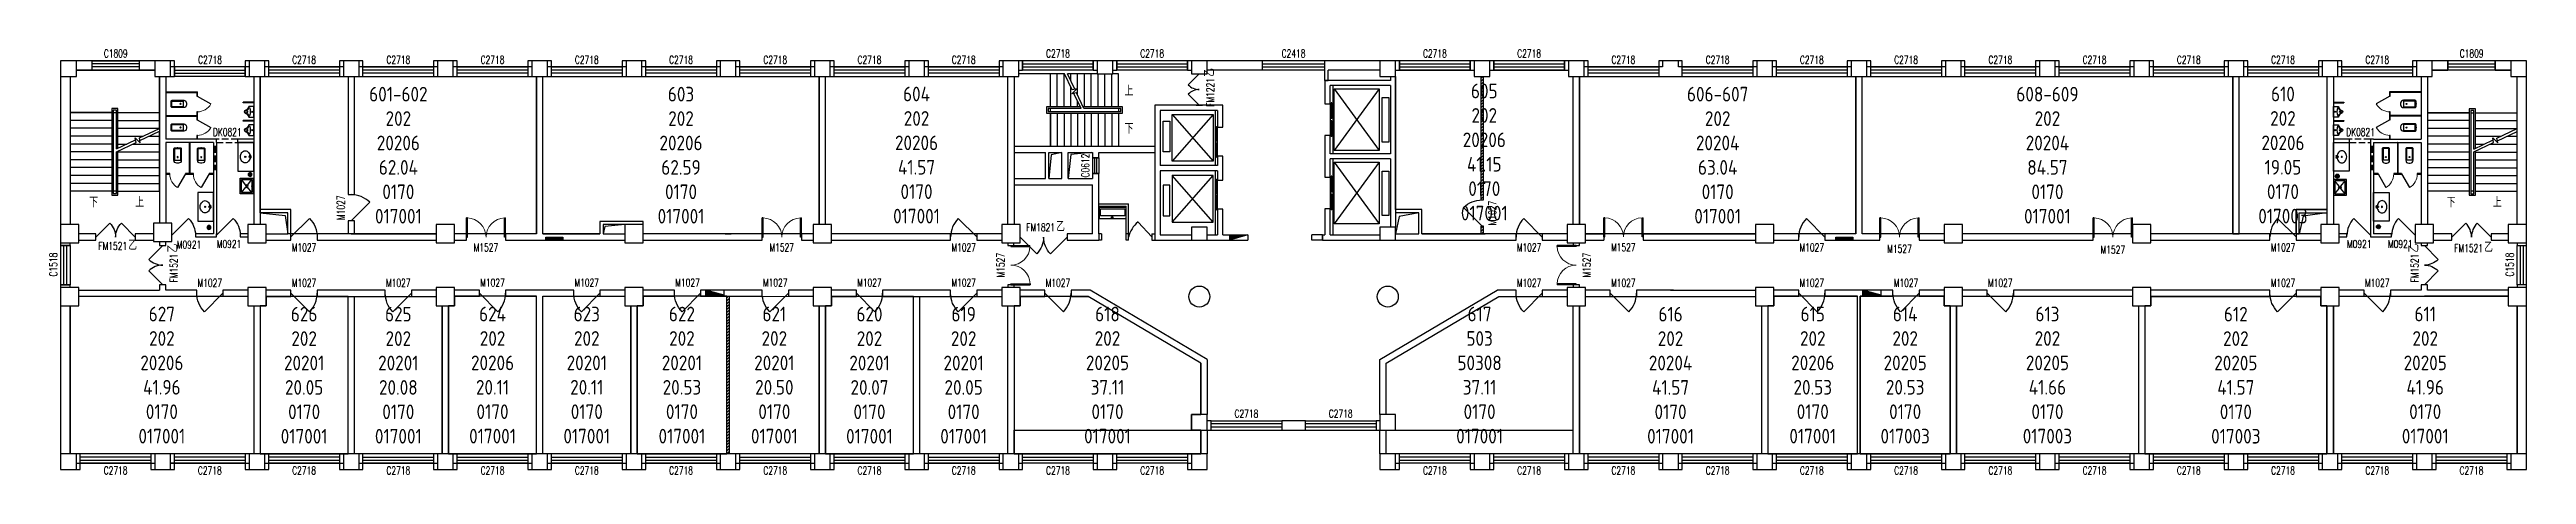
# Model space of a CAD drawing. Extents: x 127902 to 222526, y 58766 to 74973.
import ezdxf

# ---------------------------------------------------------------- set-up
doc = ezdxf.new("R2010")
doc.units = 0
doc.header["$LTSCALE"] = 1000
doc.header["$MEASUREMENT"] = 0
doc.linetypes.add('DASH', pattern=[0.35, 0.25, -0.1])
for name, color, linetype in [('body', 30, 'Continuous'), ('GROS', 6, 'Continuous'), ('RM$', 5, 'Continuous'), ('RM$TXT', 5, 'Continuous')]:
    doc.layers.add(name, color=color, linetype=linetype)
doc.styles.add('_TCH_DIM', font='SIMPLEX', dxfattribs={"bigfont": 'GBCBIG'})
doc.styles.add('_TCH_WINDOW', font='SIMPLEX', dxfattribs={"bigfont": 'GBCBIG'})
doc.styles.get("Standard").update_dxf_attribs({"font": 'gbenor.shx', "bigfont": 'gbcbig.shx'})
pattern_1 = [(45, (-614609.64, -126910.74), (-56.126601, 56.126601), [])]

msp = doc.modelspace()

# ---------------------------------------------------------------- texts
at = {"layer": 'body', "color": 30, "style": '_TCH_WINDOW'}
for p in [(172396, 73930), (132796, 67230), (218406, 67230)]:
    msp.add_text('乙', height=338, rotation=90, dxfattribs=at).set_placement(p)
at = {"layer": 'body', "color": 30, "style": '_TCH_WINDOW', "width": 0.705882}
for s, p in [('FM1221', (172396, 72790)), ('FM1521', (132796, 66090)), ('FM1521', (218406, 66090))]:
    msp.add_text(s, height=297.5, rotation=90, dxfattribs=at).set_placement(p)
at = {"layer": 'body', "color": 7, "style": '_TCH_DIM'}
for s, p in [('上', (168973, 73215)), ('下', (168973, 71775)), ('下', (129416, 68965)), ('上', (131176, 68965)), ('下', (219478, 68961)), ('上', (221239, 68961))]:
    msp.add_text(s, height=338, dxfattribs=at).set_placement(p)
at = {"layer": 'body', "color": 30, "style": '_TCH_WINDOW', "width": 0.705882}
for s, p in [('DK0821', (134143, 71676)), ('DK0821', (215638, 71676)), ('FM1821', (165216, 68040)), ('FM1521', (129768, 67330)), ('FM1521', (219766, 67250))]:
    msp.add_text(s, height=297.5, dxfattribs=at).set_placement(p)
at = {"layer": 'body', "color": 30, "style": '_TCH_WINDOW'}
for p in [(166356, 68040), (130908, 67330), (220906, 67250)]:
    msp.add_text('乙', height=338, dxfattribs=at).set_placement(p)
at = {"layer": 'RM$TXT', "char_height": 558.8, "attachment_point": 8}
for s, insert in [('601-602^M^J202^M^J20206^M^J62.04^M^J0170^M^J017001^M^J', (141228, 68337)), ('603^M^J202^M^J20206^M^J62.59^M^J0170^M^J017001^M^J', (152026, 68337)), ('604^M^J202^M^J20206^M^J41.57^M^J0170^M^J017001^M^J', (161023, 68342)), ('605^M^J202^M^J20206^M^J41.15^M^J0170^M^J017001^M^J', (182713, 68457)), ('606-607^M^J202^M^J20204^M^J63.04^M^J0170^M^J017001^M^J', (191628, 68337)), ('608-609^M^J202^M^J20204^M^J84.57^M^J0170^M^J017001^M^J', (204226, 68337)), ('610^M^J202^M^J20206^M^J19.05^M^J0170^M^J017003^M^J', (213223, 68342)), ('627^M^J202^M^J20206^M^J41.96^M^J0170^M^J017001^M^J', (132193, 59947)), ('626^M^J202^M^J20201^M^J20.05^M^J0170^M^J017001^M^J', (137628, 59942)), ('625^M^J202^M^J20201^M^J20.08^M^J0170^M^J017001^M^J', (141226, 59942)), ('624^M^J202^M^J20206^M^J20.11^M^J0170^M^J017001^M^J', (144826, 59947)), ('623^M^J202^M^J20201^M^J20.11^M^J0170^M^J017001^M^J', (148426, 59947)), ('622^M^J202^M^J20201^M^J20.53^M^J0170^M^J017001^M^J', (152061, 59947)), ('621^M^J202^M^J20201^M^J20.50^M^J0170^M^J017001^M^J', (155591, 59947)), ('620^M^J202^M^J20201^M^J20.07^M^J0170^M^J017001^M^J', (159226, 59942)), ('619^M^J202^M^J20201^M^J20.05^M^J0170^M^J017001^M^J', (162823, 59942)), ('618^M^J202^M^J20205^M^J37.11^M^J0170^M^J017001^M^J', (168318, 59947)), ('617^M^J503^M^J50308^M^J37.11^M^J0170^M^J017001^M^J', (182533, 59947)), ('616^M^J202^M^J20204^M^J41.57^M^J0170^M^J017001^M^J', (189828, 59942)), ('615^M^J202^M^J20206^M^J20.53^M^J0170^M^J017001^M^J', (195261, 59947)), ('614^M^J202^M^J20205^M^J20.53^M^J0170^M^J017003^M^J', (198791, 59947)), ('613^M^J202^M^J20205^M^J41.66^M^J0170^M^J017003^M^J', (204226, 59947)), ('612^M^J202^M^J20205^M^J41.57^M^J0170^M^J017003^M^J', (211423, 59942)), ('611^M^J202^M^J20205^M^J41.96^M^J0170^M^J017001^M^J', (218658, 59947))]:
    msp.add_mtext(s, dxfattribs=dict(at, insert=insert))

# ---------------------------------------------------------------- blocks, each defined once
blk = doc.blocks.new('$lvtry$00000201')
at = {"color": 0}
for p, q in [((140, -470, 0), (-140, -470, 0)), ((100, -30, 0), (-100, -30, 0)), ((110, -470, 0), (110, -40, 0))]:
    blk.add_line(p, q, dxfattribs=at)
at = {"color": 0, "elevation": 0}
blk.add_lwpolyline([(140, -40, 0.414214), (100, 0), (-100, 0, 0.414214), (-140, -40), (-140, -480, 0.414214), (-30, -590), (30, -590, 0.414214), (140, -480)], format="xyb", close=True, dxfattribs=at)
blk.add_lwpolyline([(-110, -40), (-110, -470)], dxfattribs=at)
at = {"color": 0}
blk.add_circle((0, -359, 0), 20, dxfattribs=at)
for centre, start, end in [((-100, -40, 0), 90, 180), ((100, -40, 0), 0, 90)]:
    blk.add_arc(centre, 10, start, end, dxfattribs=at)
for p in [(0, 0, 0), (0, -359, 0)]:
    blk.add_point(p, dxfattribs=at)
blk = doc.blocks.new('_FZHK')
blk.add_lwpolyline([(-0.5, -0.5), (0.5, -0.5), (0.5, 0.5), (-0.5, 0.5)], close=True)
blk = doc.blocks.new('_YZHK')
blk.add_circle((0, 0), 0.5)
blk = doc.blocks.new('$DorLib2D$00000114')
at = {"color": 0}
blk.add_line((0.5, 0), (-0.207, 0.707), dxfattribs=at)
blk.add_arc((0.5, 0), 1, 135, 180, dxfattribs=at)
blk = doc.blocks.new('$WINLIB2D$00000001')
at = {"color": 0}
for points in [[(-0.5, 0.5), (-0.5, -0.5)], [(-0.5, 0.5), (0.5, 0.5)], [(0.5, -0.5), (0.5, 0.5)], [(0.5, 0.167), (-0.5, 0.167)], [(0.5, -0.167), (-0.5, -0.167)], [(-0.5, -0.5), (0.5, -0.5)]]:
    blk.add_lwpolyline(points, dxfattribs=at)
blk = doc.blocks.new('$DorLib2D$00000116')
at = {"color": 0}
for p, q in [((-0.5, 0), (-0.146, 0.354)), ((0.5, 0), (0.146, 0.354))]:
    blk.add_line(p, q, dxfattribs=at)
for centre, start, end in [((-0.5, 0), 0, 45), ((0.5, 0), 135, 180)]:
    blk.add_arc(centre, 0.5, start, end, dxfattribs=at)
blk = doc.blocks.new('$TCHSYS$APDOOR2D')
blk.add_line((0.5, 0), (0, 0.87))
at = {"lineweight": 13}
blk.add_arc((0.5, 0), 1, 120, 180, dxfattribs=at)
blk = doc.blocks.new('$lvtry$00000222')
at = {"color": 0, "elevation": 0}
blk.add_lwpolyline([(-205, -191), (-205, 0), (205, 0), (205, -191, 0.268068), (51, -323, -0.317765), (0, -360, -0.317765), (-51, -323, 0.268068)], format="xyb", close=True, dxfattribs=at)
at = {"color": 0}
for centre in [(0, -60, 0), (0, -242, 0)]:
    blk.add_circle(centre, 20, dxfattribs=at)
for centre, radius, start, end in [((-152, -175, 0), 10, 114.10839, 248.1394), ((5, -526, 0), 395, 66.66751, 114.10839), ((-243, -401, 0), 233, 19.26394, 68.1394), ((0, -316, 0), 24, 199.26394, 269.49984), ((0, -316, 0), 24, 270.50016, 340.73606), ((243, -401, 0), 233, 110.49411, 160.73606), ((158, -173, 0), 10, 290.49411, 66.66751)]:
    blk.add_arc(centre, radius, start, end, dxfattribs=at)
for p in [(0, -60, 0), (0, -242, 0)]:
    blk.add_point(p, dxfattribs=at)
blk = doc.blocks.new('$DorLib2D$00000127')
at = {"color": 0, "linetype": 'Continuous'}
for p, q in [((-0.033, 0.795, -93.75), (-0.533, 0.795, -93.75)), ((-0.533, 0.795, -93.75), (-0.533, 0.69, -93.75)), ((-0.033, 0.795, -93.75), (-0.033, 0.69, -93.75)), ((0.033, 0.795, -93.75), (0.033, 0.69, -93.75)), ((0.533, 0.795, -93.75), (0.033, 0.795, -93.75)), ((0.533, 0.795, -93.75), (0.533, 0.69, -93.75)), ((-0.033, 0.69, -93.75), (-0.533, 0.69, -93.75)), ((0.5, 0.5, -93.75), (-0.5, 0.5, -93.75)), ((0.533, 0.69, -93.75), (0.033, 0.69, -93.75))]:
    blk.add_line(p, q, dxfattribs=at)
blk = doc.blocks.new('$DorLib2D$00000002')
for p, q in [((-0.5, 0), (-0.5, 0.4875)), ((-0.475, 0.4875), (-0.5, 0.4875)), ((-0.475, 0), (-0.475, 0.4875)), ((0.475, 0), (0.475, 0.4875)), ((0.475, 0.4875), (0.5, 0.4875)), ((0.5, 0), (0.5, 0.4875)), ((-0.5, 0), (-0.475, 0)), ((0.5, 0), (0.475, 0))]:
    blk.add_line(p, q)
at = {"lineweight": 13}
for centre, start, end in [((-0.4875, 0), 0, 88.530716), ((0.4875, 0), 91.469284, 180)]:
    blk.add_arc(centre, 0.4875, start, end, dxfattribs=at)
blk = doc.blocks.new('$lvtry$00000191')
at = {"color": 0}
for p, q in [((-250, -50, 0), (-39, -219, 0)), ((-250, -450, 0), (-39, -281, 0)), ((39, -219, 0), (250, -50, 0)), ((39, -281, 0), (250, -450, 0))]:
    blk.add_line(p, q, dxfattribs=at)
at = {"color": 0, "elevation": 0}
for points in [[(300, -500), (300, 0), (-300, 0), (-300, -500)], [(250, -450), (250, -50), (-250, -50), (-250, -450)]]:
    blk.add_lwpolyline(points, close=True, dxfattribs=at)
at = {"color": 0}
blk.add_circle((0, -250, 0), 50, dxfattribs=at)
for p in [(0, -50, 0), (0, -250, 0)]:
    blk.add_point(p, dxfattribs=at)
blk = doc.blocks.new('$lvtry$00000171')
for p, q in [((-74, 11), (-11, 74)), ((-70, -27), (27, 70)), ((-53, -53), (53, 53)), ((-27, -70), (70, 27)), ((11, -74), (74, -11))]:
    blk.add_line(p, q)
blk.add_circle((0, 0), 75)
blk.add_point((0, 0))
blk = doc.blocks.new('$lvtry$00000194')
at = {"color": 0}
for p, q in [((-17, -27), (-17, -17)), ((17, -27), (17, -17))]:
    blk.add_line(p, q, dxfattribs=at)
blk.add_lwpolyline([(14, -39, -0.067374), (92, -53, -0.088152), (166, -93, -0.105269), (218, -155, -0.121685), (235, -224, -0.121685), (218, -292, -0.105269), (166, -355, -0.088152), (92, -394, -0.078966), (0, -409, -0.078966), (-92, -394, -0.088152), (-166, -355, -0.105269), (-218, -292, -0.121685), (-235, -224, -0.121685), (-218, -155, -0.105269), (-166, -93, -0.088152), (-92, -53, -0.059935), (-23, -40, -0.059935)], format="xyb", dxfattribs=at)
for centre, radius in [((0, -221), 20), ((0, -27), 16.7), ((0, -221), 15)]:
    blk.add_circle(centre, radius, dxfattribs=at)
for centre, radius, start, end in [((0, -17), 16.7, 0, 180), ((-40, -17), 10.1, 106.60956, 258.16482), ((-64, 250), 259, 274.70692, 282.37316), ((-75, -197), 173, 71.36005, 79.18732), ((-29, -63), 6.77, 155.34398, 308.32242), ((-171, 35), 166, 324.84107, 338.13372), ((-171, 35), 170, 324.84107, 331.35233), ((-29, -63), 3.37, 155.34398, 308.32242), ((100, -178), 170, 132.31406, 138.82532), ((100, -178), 166, 125.53268, 138.82532), ((-12, -42), 10.6, 201.89238, 261.77402), ((-381, -99), 372, 2.39824, 6.76269), ((0, -80), 9.9, 201.78369, 338.21631), ((64, 250), 259, 257.62684, 265.29308), ((381, -99), 372, 170.10083, 177.60176), ((75, -197), 173, 100.81268, 110.41907), ((40, -17), 10.1, 281.83518, 73.39044)]:
    blk.add_arc(centre, radius, start, end, dxfattribs=at)
for p in [(0, -27), (0, -221)]:
    blk.add_point(p, dxfattribs=at)

# ---------------------------------------------------------------- hatches: boundary and pattern name
at = {"layer": 'body'}
h = msp.add_hatch(dxfattribs=at)
h.set_pattern_fill('ANSI31', color=30, scale=50)
h.set_pattern_definition(pattern_1)
h.paths.add_polyline_path([(182676, 73950), (182576, 73950), (182576, 69240), (182676, 69240)])
h.paths.add_polyline_path([(182676, 67940), (182676, 68240), (182576, 68240), (182576, 67940)])
for points in [[(147516, 67820), (146866, 67820), (146866, 67700), (147516, 67700)], [(173676, 67900), (172976, 67900), (172976, 67700)], [(196786, 67820), (196136, 67820), (196136, 67700), (196786, 67700)], [(153676, 65600), (152976, 65600), (152976, 65800)], [(197876, 65600), (197176, 65600), (197176, 65800)]]:
    msp.add_hatch(color=30, dxfattribs=at).paths.add_polyline_path(points)
h = msp.add_hatch(dxfattribs=at)
h.set_pattern_fill('ANSI31', color=30, scale=50)
h.set_pattern_definition(pattern_1)
h.paths.add_polyline_path([(153876, 65560), (153776, 65560), (153776, 59550), (153876, 59550)])

# ---------------------------------------------------------------- linework, layer by layer
at = {"layer": 'body', "color": 30}
for p, q in [((128326, 73950), (128326, 68300)), ((128686, 73950), (128686, 68300)), ((128686, 73950), (128686, 72570)), ((129526, 74550), (128926, 74550)), ((128926, 74190), (129526, 74190)), ((131926, 74190), (128926, 74190)), ((129526, 74190), (129526, 74550)), ((131926, 74550), (131326, 74550)), ((131326, 74550), (131326, 74190)), ((131326, 74190), (131926, 74190)), ((132106, 73950), (132106, 71550)), ((132106, 72570), (132106, 73950)), ((132346, 73950), (132346, 71550)), ((132676, 74550), (132526, 74550)), ((132676, 74310), (132526, 74310)), ((132526, 73950), (132676, 73950)), ((132676, 74310), (132676, 74550)), ((132676, 73950), (132676, 74310)), ((135526, 74550), (135376, 74550)), ((135376, 74550), (135376, 74310)), ((135526, 74310), (135376, 74310)), ((135376, 74310), (135376, 73950)), ((135376, 73950), (135526, 73950)), ((135701, 73950), (135701, 71550)), ((135951, 73950), (135951, 71550)), ((136276, 74550), (136126, 74550)), ((136276, 74310), (136126, 74310)), ((136126, 73950), (136276, 73950)), ((136276, 74310), (136276, 74550)), ((136276, 73950), (136276, 74310)), ((139126, 74550), (138976, 74550)), ((138976, 74550), (138976, 74310)), ((139126, 74310), (138976, 74310)), ((138976, 74310), (138976, 73950)), ((138976, 73950), (139126, 73950)), ((139306, 73950), (139306, 69440)), ((139546, 69440), (139546, 73950)), ((139876, 74550), (139726, 74550)), ((139876, 74310), (139726, 74310)), ((139726, 73950), (139876, 73950)), ((139876, 74310), (139876, 74550)), ((139876, 73950), (139876, 74310)), ((142726, 74550), (142576, 74550)), ((142576, 74550), (142576, 74310)), ((142726, 74310), (142576, 74310)), ((142576, 74310), (142576, 73950)), ((142576, 73950), (142726, 73950)), ((143476, 74550), (143326, 74550)), ((143476, 74310), (143326, 74310)), ((143326, 73950), (143476, 73950)), ((143476, 74310), (143476, 74550)), ((143476, 73950), (143476, 74310)), ((146326, 74550), (146176, 74550)), ((146176, 74550), (146176, 74310)), ((146326, 74310), (146176, 74310)), ((146176, 74310), (146176, 73950)), ((146176, 73950), (146326, 73950)), ((146506, 67940), (146506, 73950)), ((146746, 67940), (146746, 73950)), ((147076, 74550), (146926, 74550)), ((147076, 74310), (146926, 74310)), ((146926, 73950), (147076, 73950)), ((147076, 74310), (147076, 74550)), ((147076, 73950), (147076, 74310)), ((149926, 74550), (149776, 74550)), ((149776, 74550), (149776, 74310)), ((149926, 74310), (149776, 74310)), ((149776, 74310), (149776, 73950)), ((149776, 73950), (149926, 73950)), ((150676, 74550), (150526, 74550)), ((150676, 74310), (150526, 74310)), ((150526, 73950), (150676, 73950)), ((150676, 74310), (150676, 74550)), ((150676, 73950), (150676, 74310)), ((153526, 74550), (153376, 74550)), ((153376, 74550), (153376, 74310)), ((153526, 74310), (153376, 74310)), ((153376, 74310), (153376, 73950)), ((153376, 73950), (153526, 73950)), ((154276, 74550), (154126, 74550)), ((154276, 74310), (154126, 74310)), ((154126, 73950), (154276, 73950)), ((154276, 74310), (154276, 74550)), ((154276, 73950), (154276, 74310)), ((157126, 74550), (156976, 74550)), ((156976, 74550), (156976, 74310)), ((157126, 74310), (156976, 74310)), ((156976, 74310), (156976, 73950)), ((156976, 73950), (157126, 73950)), ((157306, 68300), (157306, 73950)), ((157546, 68300), (157546, 73950)), ((157876, 74550), (157726, 74550)), ((157876, 74310), (157726, 74310)), ((157726, 73950), (157876, 73950)), ((157876, 74310), (157876, 74550)), ((157876, 73950), (157876, 74310)), ((160726, 74550), (160576, 74550)), ((160576, 74550), (160576, 74310)), ((160576, 74310), (160576, 73950)), ((160576, 73950), (160726, 73950)), ((161476, 74550), (161326, 74550)), ((161326, 73950), (161476, 73950)), ((161476, 74310), (161476, 74550)), ((161476, 73950), (161476, 74310)), ((164326, 74550), (164176, 74550)), ((164176, 74550), (164176, 74310)), ((164326, 74310), (164176, 74310)), ((164176, 74310), (164176, 73950)), ((164176, 73950), (164326, 73950)), ((164501, 73950), (164501, 71290)), ((164751, 73950), (164751, 71290)), ((164751, 73950), (164751, 71290)), ((165076, 74550), (164926, 74550)), ((164926, 74190), (165076, 74190)), ((166138, 74050), (164926, 74050)), ((165076, 74190), (165076, 74550)), ((166678, 74050), (166138, 74050)), ((166138, 72790), (166138, 74050)), ((166138, 72790), (166138, 74050)), ((166398, 72790), (166398, 74050)), ((166658, 72790), (166658, 74050)), ((166967, 73443), (166678, 74050)), ((167926, 74050), (166789, 74050)), ((167069, 73462), (166789, 74050)), ((166918, 73778), (166918, 74050)), ((167178, 73233), (167178, 74050)), ((167438, 72790), (167438, 74050)), ((167698, 72790), (167698, 74050)), ((167926, 74550), (167776, 74550)), ((167776, 74550), (167776, 74190)), ((167776, 74190), (167926, 74190)), ((167958, 72790), (167958, 74050)), ((168218, 72790), (168218, 74050)), ((168478, 72790), (168478, 74050)), ((168676, 74550), (168526, 74550)), ((168526, 74190), (168676, 74190)), ((168738, 74050), (168526, 74050)), ((168676, 74190), (168676, 74550)), ((168738, 72790), (168738, 74050)), ((171526, 74550), (171376, 74550)), ((171376, 74550), (171376, 74190)), ((171376, 74190), (171526, 74190)), ((176611, 74550), (172126, 74550)), ((176626, 74190), (172126, 74190)), ((178726, 74550), (176611, 74550)), ((176626, 73800), (176626, 74190)), ((178726, 74190), (176746, 74190)), ((176746, 73800), (176746, 74190)), ((179126, 73950), (179126, 73800)), ((179476, 74550), (179326, 74550)), ((179326, 74190), (179476, 74190)), ((179326, 73950), (179326, 73600)), ((179476, 74190), (179476, 74550)), ((182326, 74550), (182176, 74550)), ((182176, 74550), (182176, 74190)), ((182176, 74190), (182326, 74190)), ((182576, 73950), (182576, 69240)), ((182676, 69240), (182676, 73950)), ((183076, 74550), (182926, 74550)), ((182926, 74190), (183076, 74190)), ((183076, 74190), (183076, 74550)), ((185926, 74550), (185776, 74550)), ((185776, 74550), (185776, 74190)), ((185776, 74190), (185926, 74190)), ((186101, 73950), (186101, 68300)), ((186351, 73950), (186351, 68300)), ((186676, 74550), (186526, 74550)), ((186676, 74310), (186526, 74310)), ((186526, 73950), (186676, 73950)), ((186676, 74310), (186676, 74550)), ((186676, 73950), (186676, 74310)), ((190276, 74550), (189376, 74550)), ((189376, 74550), (189376, 74310)), ((189376, 74310), (189376, 73950)), ((189376, 73950), (190276, 73950)), ((190276, 74310), (190276, 74550)), ((190276, 73950), (190276, 74310)), ((193126, 74550), (192976, 74550)), ((192976, 74550), (192976, 74310)), ((193126, 74310), (192976, 74310)), ((192976, 74310), (192976, 73950)), ((192976, 73950), (193126, 73950)), ((193876, 74550), (193726, 74550)), ((193876, 74310), (193726, 74310)), ((193726, 73950), (193876, 73950)), ((193876, 74310), (193876, 74550)), ((193876, 73950), (193876, 74310)), ((196726, 74550), (196576, 74550)), ((196576, 74550), (196576, 74310)), ((196726, 74310), (196576, 74310)), ((196576, 74310), (196576, 73950)), ((196576, 73950), (196726, 73950)), ((196906, 67940), (196906, 73950)), ((197146, 67940), (197146, 73950)), ((197476, 74550), (197326, 74550)), ((197476, 74310), (197326, 74310)), ((197326, 73950), (197476, 73950)), ((197476, 74310), (197476, 74550)), ((197476, 73950), (197476, 74310)), ((200326, 74550), (200176, 74550)), ((200176, 74550), (200176, 74310)), ((200326, 74310), (200176, 74310)), ((200176, 74310), (200176, 73950)), ((200176, 73950), (200326, 73950)), ((201076, 74550), (200926, 74550)), ((201076, 74310), (200926, 74310)), ((200926, 73950), (201076, 73950)), ((201076, 74310), (201076, 74550)), ((201076, 73950), (201076, 74310)), ((203926, 74550), (203776, 74550)), ((203776, 74550), (203776, 74310)), ((203926, 74310), (203776, 74310)), ((203776, 74310), (203776, 73950)), ((203776, 73950), (203926, 73950)), ((204676, 74550), (204526, 74550)), ((204676, 74310), (204526, 74310)), ((204526, 73950), (204676, 73950)), ((204676, 74310), (204676, 74550)), ((204676, 73950), (204676, 74310)), ((207526, 74550), (207376, 74550)), ((207376, 74550), (207376, 74310)), ((207526, 74310), (207376, 74310)), ((207376, 74310), (207376, 73950)), ((207376, 73950), (207526, 73950)), ((208276, 74550), (208126, 74550)), ((208276, 74310), (208126, 74310)), ((208126, 73950), (208276, 73950)), ((208276, 74310), (208276, 74550)), ((208276, 73950), (208276, 74310)), ((211126, 74550), (210976, 74550)), ((210976, 74550), (210976, 74310)), ((211126, 74310), (210976, 74310)), ((210976, 74310), (210976, 73950)), ((210976, 73950), (211126, 73950)), ((211306, 67950), (211306, 73950)), ((211546, 67950), (211546, 73950)), ((211876, 74550), (211726, 74550)), ((211876, 74310), (211726, 74310)), ((211726, 73950), (211876, 73950)), ((211876, 74310), (211876, 74550)), ((211876, 73950), (211876, 74310)), ((214726, 74550), (214576, 74550)), ((214576, 74550), (214576, 74310)), ((214726, 74310), (214576, 74310)), ((214576, 74310), (214576, 73950)), ((214576, 73950), (214726, 73950)), ((214901, 73950), (214901, 71550)), ((215151, 73950), (215151, 71550)), ((215476, 74550), (215326, 74550)), ((215476, 74310), (215326, 74310)), ((215326, 73950), (215476, 73950)), ((215476, 74310), (215476, 74550)), ((215476, 73950), (215476, 74310)), ((218326, 74550), (218176, 74550)), ((218176, 74550), (218176, 74310)), ((218326, 74310), (218176, 74310)), ((218176, 74310), (218176, 73950)), ((218176, 73950), (218326, 73950)), ((218506, 73950), (218506, 71550)), ((218746, 73950), (218746, 71550)), ((218748, 73950), (218748, 72566)), ((219526, 74550), (218926, 74550)), ((218926, 74190), (219526, 74190)), ((221926, 74186), (218926, 74186)), ((219526, 74190), (219526, 74550)), ((221926, 74550), (221326, 74550)), ((221326, 74550), (221326, 74190)), ((221326, 74190), (221926, 74190)), ((222166, 68300), (222166, 73950)), ((222168, 72566), (222168, 73950)), ((222526, 68300), (222526, 73950)), ((132346, 73362), (133558, 73362)), ((132346, 73362), (132346, 73337)), ((132346, 73337), (133533, 73337)), ((133533, 73337), (133533, 73200)), ((133533, 73200), (133558, 73200)), ((133558, 73200), (133558, 73362)), ((135701, 72962), (135301, 72962)), ((135301, 72937), (135301, 72962)), ((135701, 72937), (135301, 72937)), ((135701, 72937), (135701, 72962)), ((166918, 72790), (166918, 73546)), ((166962, 73285), (167151, 73477)), ((167138, 73318), (166962, 73285)), ((167151, 73477), (166967, 73443)), ((167308, 72730), (167036, 73299)), ((167418, 72730), (167138, 73318)), ((167178, 72790), (167178, 73001)), ((176626, 73800), (176626, 72900)), ((179126, 73800), (176626, 73800)), ((176626, 73800), (176746, 73800)), ((176626, 72900), (176826, 72900)), ((176826, 72900), (176826, 73600)), ((179126, 73600), (176826, 73600)), ((176928, 73600), (176928, 71000)), ((178701, 73474), (176982, 71124)), ((176982, 73474), (178701, 71124)), ((179126, 73600), (179126, 71000)), ((179326, 73600), (179326, 70800)), ((215151, 72962), (215551, 72962)), ((215151, 72962), (215151, 72937)), ((215151, 72937), (215551, 72937)), ((215551, 72962), (215551, 72937)), ((218506, 73362), (217293, 73362)), ((217293, 73362), (217293, 73200)), ((217293, 73200), (217318, 73200)), ((218506, 73337), (217318, 73337)), ((217318, 73200), (217318, 73337)), ((218506, 73337), (218506, 73362)), ((128686, 72570), (128686, 69570)), ((130276, 72570), (128686, 72570)), ((128686, 72570), (130276, 72570)), ((130276, 72270), (128686, 72270)), ((130276, 71970), (128686, 71970)), ((130516, 72720), (130276, 72720)), ((130276, 72720), (130276, 69420)), ((130456, 72660), (130336, 72660)), ((130336, 72660), (130336, 69480)), ((130336, 72570), (130336, 69570)), ((130336, 72570), (130456, 72570)), ((130456, 71181), (130456, 72660)), ((130456, 71181), (130456, 72570)), ((130516, 71210), (130516, 72720)), ((130516, 72570), (132106, 72570)), ((130516, 72570), (132106, 72570)), ((130516, 72270), (132106, 72270)), ((130516, 71970), (132106, 71970)), ((131334, 71601), (132106, 71969)), ((132106, 71969), (132106, 72570)), ((132346, 72462), (133533, 72462)), ((132346, 72462), (132346, 72437)), ((132346, 72437), (133533, 72437)), ((133558, 72600), (133533, 72600)), ((133533, 72600), (133533, 72462)), ((133533, 72437), (133533, 72300)), ((133533, 72300), (133558, 72300)), ((133558, 72450), (133558, 72600)), ((133558, 72300), (133558, 72450)), ((135701, 72262), (135301, 72262)), ((135301, 72237), (135301, 72262)), ((135701, 72237), (135301, 72237)), ((135701, 72237), (135701, 72262)), ((167279, 72790), (165988, 72790)), ((165988, 72790), (165988, 72550)), ((165988, 72550), (168888, 72550)), ((167308, 72730), (166048, 72730)), ((166048, 72730), (166048, 72610)), ((166048, 72610), (168828, 72610)), ((167308, 72730), (166138, 72730)), ((166138, 72610), (166138, 72730)), ((166138, 72610), (168738, 72610)), ((166138, 72550), (166138, 71290)), ((166138, 71290), (166138, 72550)), ((166398, 72550), (166398, 71290)), ((166658, 72550), (166658, 71290)), ((166918, 72550), (166918, 71290)), ((167178, 72550), (167178, 71290)), ((168888, 72790), (167390, 72790)), ((168738, 72730), (167418, 72730)), ((168828, 72730), (167418, 72730)), ((167438, 72550), (167438, 71290)), ((167698, 72550), (167698, 71290)), ((167958, 72550), (167958, 71290)), ((168218, 72550), (168218, 71290)), ((168478, 72550), (168478, 71290)), ((168738, 72730), (168738, 72610)), ((168738, 72550), (168738, 71290)), ((168828, 72610), (168828, 72730)), ((168888, 72550), (168888, 72790)), ((172726, 72849), (170126, 72849)), ((170126, 72849), (170126, 71290)), ((172526, 72649), (170326, 72649)), ((170326, 72649), (170326, 71290)), ((172354, 72500), (170786, 70713)), ((170786, 72500), (172354, 70713)), ((171946, 72850), (171706, 72850)), ((171706, 72850), (171706, 72849)), ((171706, 72849), (171946, 72849)), ((171946, 72849), (171946, 72850)), ((172434, 72649), (172434, 70550)), ((172526, 72649), (172526, 72008)), ((172526, 72008), (172726, 72008)), ((172726, 72008), (172726, 72849)), ((215151, 72262), (215551, 72262)), ((215151, 72262), (215151, 72237)), ((215151, 72237), (215551, 72237)), ((215551, 72262), (215551, 72237)), ((217318, 72600), (217293, 72600)), ((217293, 72600), (217293, 72450)), ((217293, 72450), (217293, 72300)), ((217293, 72300), (217318, 72300)), ((217318, 72462), (217318, 72600)), ((218506, 72462), (217318, 72462)), ((218506, 72437), (217318, 72437)), ((217318, 72300), (217318, 72437)), ((218506, 72437), (218506, 72462)), ((218748, 72566), (218748, 69566)), ((220338, 72566), (218748, 72566)), ((218748, 72566), (220338, 72566)), ((220338, 72266), (218748, 72266)), ((220338, 71966), (218748, 71966)), ((220578, 72716), (220338, 72716)), ((220338, 72716), (220338, 69416)), ((220518, 72656), (220398, 72656)), ((220398, 72656), (220398, 69476)), ((220398, 72566), (220398, 69566)), ((220398, 72566), (220518, 72566)), ((220518, 71178), (220518, 72656)), ((220518, 71178), (220518, 72566)), ((220578, 71207), (220578, 72716)), ((220578, 72566), (222168, 72566)), ((220578, 72566), (222168, 72566)), ((220578, 72266), (222168, 72266)), ((220578, 71966), (222168, 71966)), ((221396, 71597), (222168, 71965)), ((222168, 71965), (222168, 72566)), ((130276, 71670), (128686, 71670)), ((130276, 71370), (128686, 71370)), ((130276, 71070), (128686, 71070)), ((130456, 71181), (131190, 71532)), ((130456, 71071), (131209, 71430)), ((130456, 69570), (130456, 71071)), ((130456, 69480), (130456, 71071)), ((130516, 71670), (131479, 71670)), ((130516, 71370), (130850, 71370)), ((130516, 69420), (130516, 71099)), ((130516, 71070), (132106, 71070)), ((131082, 71370), (132106, 71370)), ((131209, 71430), (131176, 71605)), ((131176, 71605), (131368, 71417)), ((131368, 71417), (131334, 71601)), ((131353, 71499), (132106, 71858)), ((131711, 71670), (132106, 71670)), ((132106, 69570), (132106, 71858)), ((132106, 71550), (132106, 68350)), ((133546, 71550), (132346, 71550)), ((132346, 71430), (132346, 68350)), ((133546, 71430), (132346, 71430)), ((133233, 71430), (133233, 70242)), ((133258, 71430), (133233, 71430)), ((133258, 71430), (133258, 70242)), ((133558, 71700), (133533, 71700)), ((133533, 71700), (133533, 71550)), ((134165, 71550), (133546, 71550)), ((134165, 71430), (133546, 71430)), ((133558, 71550), (133558, 71700)), ((134285, 71550), (134165, 71550)), ((134165, 71430), (134165, 70230)), ((134285, 71430), (134285, 71550)), ((134285, 71430), (134285, 70230)), ((135701, 71550), (135085, 71550)), ((135085, 71550), (135085, 71430)), ((135085, 71430), (135701, 71430)), ((135701, 71550), (135701, 68300)), ((135951, 71550), (135951, 68300)), ((164501, 71290), (164501, 68300)), ((164751, 71290), (165951, 71290)), ((164751, 71290), (164751, 68300)), ((164751, 71290), (166138, 71290)), ((164751, 71050), (165951, 71050)), ((165951, 71290), (166571, 71290)), ((165951, 70050), (165951, 71050)), ((166071, 70050), (166071, 71050)), ((166071, 71050), (166571, 71050)), ((166138, 71290), (168738, 71290)), ((166571, 71290), (167751, 71290)), ((166571, 70050), (166571, 71050)), ((166811, 71050), (167751, 71050)), ((166811, 70050), (166811, 71050)), ((167751, 71290), (170126, 71290)), ((167751, 71050), (167751, 70850)), ((167991, 71050), (170126, 71050)), ((167991, 70850), (167991, 71050)), ((170126, 71290), (170126, 70350)), ((170326, 71290), (170326, 70550)), ((176826, 71700), (176626, 71700)), ((176626, 71700), (176626, 70800)), ((176826, 71000), (176826, 71700)), ((179126, 71000), (176826, 71000)), ((214901, 71550), (214901, 68870)), ((215151, 71550), (215151, 68870)), ((215766, 71550), (215151, 71550)), ((215151, 71430), (215766, 71430)), ((215766, 71430), (215766, 71550)), ((216686, 71550), (216566, 71550)), ((216566, 71550), (216566, 71430)), ((216566, 71430), (216566, 70230)), ((216686, 71550), (217306, 71550)), ((216686, 71430), (216686, 70230)), ((216686, 71430), (217306, 71430)), ((217318, 71700), (217293, 71700)), ((217293, 71700), (217293, 71550)), ((217306, 71550), (218506, 71550)), ((217306, 71430), (218506, 71430)), ((217318, 71550), (217318, 71700)), ((217593, 71430), (217593, 70242)), ((217618, 71430), (217593, 71430)), ((217618, 71430), (217618, 70242)), ((218506, 71430), (218506, 68300)), ((218746, 71550), (218746, 68300)), ((220338, 71666), (218748, 71666)), ((220338, 71366), (218748, 71366)), ((220338, 71066), (218748, 71066)), ((220518, 71178), (221252, 71528)), ((220518, 71067), (221271, 71427)), ((220518, 69566), (220518, 71067)), ((220518, 69476), (220518, 71067)), ((220578, 71666), (221541, 71666)), ((220578, 71366), (220912, 71366)), ((220578, 69416), (220578, 71096)), ((220578, 71066), (222168, 71066)), ((221145, 71366), (222168, 71366)), ((221271, 71427), (221239, 71602)), ((221239, 71602), (221431, 71414)), ((221431, 71414), (221396, 71597)), ((221415, 71495), (222168, 71854)), ((221773, 71666), (222168, 71666)), ((222168, 69566), (222168, 71854)), ((130276, 70770), (128686, 70770)), ((130276, 70470), (128686, 70470)), ((130276, 70170), (128686, 70170)), ((130516, 70770), (132106, 70770)), ((130516, 70470), (132106, 70470)), ((130516, 70170), (132106, 70170)), ((132496, 70242), (132346, 70242)), ((132346, 70242), (132346, 70217)), ((132346, 70217), (132496, 70217)), ((132496, 70217), (132496, 70242)), ((133233, 70242), (133096, 70242)), ((133096, 70242), (133096, 70217)), ((133096, 70217), (133246, 70217)), ((133246, 70217), (133396, 70217)), ((133396, 70242), (133258, 70242)), ((133396, 70217), (133396, 70242)), ((134165, 70242), (133996, 70242)), ((133996, 70242), (133996, 70217)), ((133996, 70217), (134165, 70217)), ((134165, 70230), (134165, 67950)), ((134285, 70230), (134285, 67950)), ((164751, 70050), (165951, 70050)), ((164751, 70050), (164751, 69810)), ((166071, 70050), (166571, 70050)), ((166811, 70050), (167751, 70050)), ((167751, 70850), (167991, 70850)), ((167991, 70250), (167751, 70250)), ((167751, 70250), (167751, 70050)), ((167991, 70050), (167991, 70250)), ((167991, 67940), (167991, 70050)), ((170126, 70350), (170126, 67700)), ((172526, 70550), (170326, 70550)), ((170326, 70350), (170326, 67900)), ((172526, 70350), (170326, 70350)), ((172354, 68384), (170786, 70170)), ((170786, 68384), (172354, 70170)), ((172434, 70350), (172434, 67900)), ((172726, 70908), (172526, 70908)), ((172526, 70908), (172526, 70550)), ((172526, 70350), (172526, 69990)), ((172726, 70350), (172726, 70908)), ((172726, 69990), (172726, 70350)), ((176626, 70800), (176626, 70100)), ((176626, 70100), (176826, 70100)), ((176826, 70100), (176826, 70800)), ((179126, 70800), (176826, 70800)), ((176928, 70800), (176928, 67900)), ((178701, 70674), (176982, 68324)), ((176982, 70674), (178701, 68324)), ((179126, 70800), (179126, 68750)), ((179326, 70800), (179326, 68750)), ((216566, 70230), (216566, 67950)), ((216856, 70242), (216686, 70242)), ((216686, 70230), (216686, 67950)), ((216686, 70217), (216856, 70217)), ((216856, 70217), (216856, 70242)), ((217593, 70242), (217456, 70242)), ((217456, 70242), (217456, 70217)), ((217456, 70217), (217606, 70217)), ((217606, 70217), (217756, 70217)), ((217756, 70242), (217618, 70242)), ((217756, 70217), (217756, 70242)), ((218506, 70242), (218356, 70242)), ((218356, 70242), (218356, 70217)), ((218356, 70217), (218506, 70217)), ((218506, 70217), (218506, 70242)), ((220338, 70766), (218748, 70766)), ((220338, 70466), (218748, 70466)), ((220338, 70166), (218748, 70166)), ((220578, 70766), (222168, 70766)), ((220578, 70466), (222168, 70466)), ((220578, 70166), (222168, 70166)), ((130276, 69870), (128686, 69870)), ((130276, 69570), (128686, 69570)), ((130276, 69420), (130516, 69420)), ((130456, 69570), (130336, 69570)), ((130336, 69480), (130456, 69480)), ((130516, 69870), (132106, 69870)), ((130516, 69570), (132106, 69570)), ((139306, 69440), (139546, 69440)), ((164751, 69810), (165951, 69810)), ((165951, 69810), (166571, 69810)), ((166571, 69810), (167751, 69810)), ((167751, 67940), (167751, 69810)), ((167991, 69095), (169126, 69095)), ((169126, 67940), (169126, 69095)), ((172526, 69990), (172726, 69990)), ((182576, 69240), (182676, 69240)), ((220338, 69866), (218748, 69866)), ((220338, 69566), (218748, 69566)), ((220338, 69416), (220578, 69416)), ((220518, 69566), (220398, 69566)), ((220398, 69476), (220518, 69476)), ((220578, 69866), (222168, 69866)), ((220578, 69566), (222168, 69566)), ((137126, 68870), (135951, 68870)), ((135951, 68750), (135951, 68870)), ((137006, 68750), (135951, 68750)), ((137006, 67950), (137006, 68750)), ((137126, 67950), (137126, 68870)), ((139546, 68440), (139306, 68440)), ((139306, 68440), (139306, 67950)), ((139546, 67950), (139546, 68440)), ((150576, 68420), (148926, 68420)), ((148926, 68420), (148926, 67940)), ((149876, 68300), (149046, 68300)), ((149046, 68300), (149046, 67940)), ((149121, 68228), (149046, 67940)), ((149876, 68300), (149121, 68228)), ((150576, 68300), (150576, 68420)), ((167991, 68995), (169026, 68995)), ((169026, 67940), (169026, 68995)), ((170006, 67832), (169486, 68395)), ((172726, 68890), (172526, 68890)), ((172526, 68890), (172526, 67900)), ((172726, 67900), (172726, 68890)), ((176826, 68900), (176626, 68900)), ((176626, 68900), (176626, 67900)), ((176826, 67900), (176826, 68900)), ((179126, 68750), (179126, 68200)), ((180326, 68870), (179326, 68870)), ((179326, 68750), (179326, 68200)), ((180206, 68750), (179326, 68750)), ((180206, 67940), (180206, 68750)), ((180326, 67940), (180326, 68870)), ((182676, 68240), (182576, 68240)), ((182576, 68240), (182576, 67940)), ((182676, 67940), (182676, 68240)), ((213726, 67950), (213726, 68870)), ((213726, 68870), (214901, 68870)), ((213846, 67950), (213846, 68750)), ((213846, 68750), (214901, 68750)), ((214901, 68870), (214901, 68300)), ((215151, 68870), (215151, 68300)), ((128326, 67600), (128326, 67500)), ((128326, 67500), (128686, 67500)), ((128686, 67500), (128686, 67600)), ((129676, 67940), (129026, 67940)), ((129026, 67700), (129676, 67700)), ((129676, 67700), (129676, 67940)), ((131876, 67940), (131176, 67940)), ((131176, 67940), (131176, 67700)), ((131176, 67700), (131876, 67700)), ((132106, 67650), (132106, 67500)), ((132106, 67500), (132346, 67500)), ((132346, 67500), (132346, 67650)), ((134165, 67950), (133476, 67950)), ((133476, 67950), (133476, 67830)), ((133476, 67830), (134165, 67830)), ((134165, 67830), (134285, 67830)), ((134285, 67830), (134285, 67950)), ((135476, 67950), (135185, 67950)), ((135185, 67950), (135185, 67830)), ((135185, 67830), (135476, 67830)), ((136176, 67950), (137006, 67950)), ((136176, 67700), (137006, 67700)), ((137126, 67950), (137006, 67950)), ((137006, 67700), (137126, 67700)), ((137126, 67700), (137126, 67950)), ((139426, 67950), (138126, 67950)), ((138126, 67950), (138126, 67700)), ((138126, 67700), (139426, 67700)), ((139426, 67950), (142676, 67950)), ((139426, 67700), (142676, 67700)), ((143826, 67940), (143376, 67940)), ((143376, 67700), (143826, 67700)), ((143826, 67700), (143826, 67940)), ((146506, 67940), (145326, 67940)), ((145326, 67940), (145326, 67700)), ((145326, 67700), (146626, 67700)), ((146626, 67700), (149046, 67700)), ((146746, 67940), (148926, 67940)), ((149046, 67940), (149876, 67940)), ((149046, 67700), (149876, 67700)), ((155126, 67940), (150576, 67940)), ((150576, 67700), (155126, 67700)), ((153706, 67940), (153946, 67940)), ((155126, 67700), (155126, 67940)), ((157076, 67940), (156626, 67940)), ((156626, 67940), (156626, 67700)), ((156626, 67700), (157076, 67700)), ((162326, 67950), (157776, 67950)), ((157776, 67700), (162326, 67700)), ((162326, 67700), (162326, 67950)), ((164276, 67950), (163326, 67950)), ((163326, 67950), (163326, 67700)), ((163326, 67700), (164276, 67700)), ((164506, 67600), (164506, 67499)), ((164506, 67499), (164746, 67500)), ((164746, 67500), (164746, 67600)), ((167751, 67940), (166776, 67940)), ((166776, 67940), (166776, 67700)), ((166776, 67700), (167751, 67700)), ((167751, 67700), (167991, 67700)), ((167991, 67940), (167991, 67700)), ((168091, 67940), (167991, 67940)), ((167991, 67940), (167991, 67940)), ((167991, 67940), (167991, 67700)), ((168091, 67700), (167991, 67700)), ((168091, 67940), (168091, 67700)), ((169026, 67700), (169026, 67940)), ((169126, 67940), (169026, 67940)), ((169126, 67700), (169026, 67700)), ((169126, 67700), (169126, 67940)), ((170006, 67940), (170126, 67940)), ((170006, 67940), (170006, 67700)), ((170006, 67700), (170126, 67700)), ((170126, 67940), (170126, 67700)), ((170126, 67700), (171526, 67700)), ((170326, 67900), (171526, 67900)), ((172126, 67900), (172526, 67900)), ((172126, 67700), (172526, 67700)), ((172526, 67700), (173676, 67700)), ((172726, 67900), (173676, 67900)), ((172976, 67900), (172976, 67700)), ((173676, 67900), (172976, 67700)), ((173676, 67900), (173676, 67700)), ((173676, 67900), (173676, 67700)), ((176526, 67900), (176126, 67900)), ((176126, 67700), (176126, 67900)), ((176526, 67700), (176126, 67700)), ((176526, 67900), (176626, 67900)), ((176526, 67900), (176526, 67700)), ((176526, 67700), (176526, 67900)), ((176526, 67700), (176826, 67700)), ((176826, 67900), (178726, 67900)), ((176826, 67700), (178726, 67700)), ((179326, 67940), (180206, 67940)), ((179326, 67700), (180206, 67700)), ((180206, 67700), (182626, 67700)), ((180326, 67940), (182576, 67940)), ((182506, 67940), (182746, 67940)), ((182626, 67700), (183926, 67700)), ((183926, 67940), (182676, 67940)), ((183926, 67700), (183926, 67940)), ((185876, 67940), (184926, 67940)), ((184926, 67940), (184926, 67700)), ((184926, 67700), (185876, 67700)), ((186106, 67600), (186106, 67499)), ((186106, 67499), (186346, 67500)), ((186346, 67500), (186346, 67600)), ((186576, 67950), (187276, 67950)), ((186576, 67700), (187276, 67700)), ((187276, 67950), (187276, 67700)), ((188776, 67950), (193076, 67950)), ((188776, 67950), (188776, 67700)), ((188776, 67700), (193076, 67700)), ((194726, 67940), (193776, 67940)), ((193776, 67700), (194726, 67700)), ((194726, 67700), (194726, 67940)), ((196906, 67940), (195726, 67940)), ((195726, 67940), (195726, 67700)), ((195726, 67700), (197026, 67700)), ((197026, 67700), (197826, 67700)), ((197826, 67940), (197146, 67940)), ((197826, 67700), (197826, 67940)), ((200276, 67940), (199326, 67940)), ((199326, 67940), (199326, 67700)), ((199326, 67700), (200276, 67700)), ((205976, 67940), (200976, 67940)), ((200976, 67700), (205976, 67700)), ((205976, 67700), (205976, 67940)), ((212726, 67950), (208176, 67950)), ((208176, 67700), (212726, 67700)), ((211306, 67950), (211546, 67950)), ((212726, 67700), (212726, 67950)), ((214676, 67950), (213726, 67950)), ((213726, 67950), (213726, 67700)), ((213726, 67950), (213846, 67950)), ((213726, 67700), (214676, 67700)), ((215666, 67950), (215376, 67950)), ((215376, 67830), (215666, 67830)), ((215666, 67830), (215666, 67950)), ((216566, 67950), (216566, 67830)), ((216566, 67830), (216686, 67830)), ((217376, 67950), (216686, 67950)), ((216686, 67830), (217376, 67830)), ((217376, 67830), (217376, 67950)), ((218506, 67600), (218506, 67500)), ((218506, 67500), (218746, 67500)), ((218746, 67500), (218746, 67600)), ((219676, 67940), (218976, 67940)), ((218976, 67700), (219676, 67700)), ((219676, 67700), (219676, 67940)), ((221826, 67940), (221176, 67940)), ((221176, 67940), (221176, 67700)), ((221176, 67700), (221826, 67700)), ((222166, 67600), (222166, 67500)), ((222166, 67500), (222526, 67500)), ((222526, 67500), (222526, 67600)), ((128686, 66000), (128326, 66000)), ((128326, 66000), (128326, 65900)), ((128686, 65900), (128686, 66000)), ((129026, 65800), (132106, 65800)), ((129026, 65560), (132226, 65560)), ((132346, 66000), (132106, 66000)), ((132106, 66000), (132106, 65800)), ((132226, 65560), (133526, 65560)), ((132346, 65800), (132346, 66000)), ((133526, 65800), (132346, 65800)), ((133526, 65560), (133526, 65800)), ((135476, 65800), (134526, 65800)), ((134526, 65800), (134526, 65560)), ((134526, 65560), (135476, 65560)), ((137126, 65800), (136176, 65800)), ((136176, 65550), (137126, 65550)), ((137126, 65550), (137126, 65800)), ((139426, 65800), (138126, 65800)), ((138126, 65800), (138126, 65550)), ((138126, 65550), (139426, 65550)), ((139306, 59550), (139306, 65550)), ((140726, 65800), (139426, 65800)), ((139426, 65550), (140726, 65550)), ((139546, 59550), (139546, 65550)), ((140726, 65550), (140726, 65800)), ((142676, 65800), (141726, 65800)), ((141726, 65800), (141726, 65550)), ((141726, 65550), (142676, 65550)), ((144326, 65800), (143376, 65800)), ((143376, 65560), (144326, 65560)), ((144326, 65560), (144326, 65800)), ((146626, 65800), (145326, 65800)), ((145326, 65800), (145326, 65560)), ((145326, 65560), (146506, 65560)), ((146506, 59550), (146506, 65560)), ((147926, 65800), (146626, 65800)), ((146746, 65560), (147926, 65560)), ((146746, 59550), (146746, 65560)), ((147926, 65560), (147926, 65800)), ((149876, 65800), (148926, 65800)), ((148926, 65800), (148926, 65560)), ((148926, 65560), (149876, 65560)), ((151776, 65800), (150576, 65800)), ((150576, 65560), (151776, 65560)), ((151776, 65560), (151776, 65800)), ((153826, 65800), (152776, 65800)), ((152776, 65800), (152776, 65560)), ((152776, 65560), (153776, 65560)), ((152976, 65600), (152976, 65800)), ((153676, 65600), (152976, 65800)), ((153676, 65600), (153676, 65800)), ((153706, 65560), (153946, 65560)), ((153776, 59550), (153776, 65560)), ((155126, 65800), (153826, 65800)), ((153876, 65560), (155126, 65560)), ((153876, 59550), (153876, 65560)), ((155126, 65560), (155126, 65800)), ((157076, 65800), (156126, 65800)), ((156126, 65800), (156126, 65560)), ((156126, 65560), (157076, 65560)), ((158726, 65800), (157776, 65800)), ((157776, 65550), (158726, 65550)), ((158726, 65550), (158726, 65800)), ((161026, 65800), (159726, 65800)), ((159726, 65800), (159726, 65550)), ((159726, 65550), (161026, 65550)), ((160906, 59550), (160906, 65550)), ((162326, 65800), (161026, 65800)), ((161026, 65550), (162326, 65550)), ((161146, 59550), (161146, 65550)), ((162326, 65550), (162326, 65800)), ((164276, 65800), (163326, 65800)), ((163326, 65800), (163326, 65550)), ((163326, 65550), (164276, 65550)), ((164748, 66000), (164508, 65999)), ((164508, 65999), (164508, 65900)), ((164748, 65900), (164748, 66000)), ((165926, 65799), (164976, 65799)), ((164976, 65559), (165926, 65559)), ((165926, 65559), (165926, 65799)), ((167651, 65799), (166926, 65799)), ((166926, 65799), (166926, 65559)), ((166926, 65559), (167585, 65559)), ((171886, 63013), (167585, 65559)), ((172126, 63150), (167651, 65799)), ((178726, 63150), (183200, 65799)), ((178966, 63013), (183266, 65559)), ((183926, 65799), (183200, 65799)), ((183266, 65559), (183926, 65559)), ((183926, 65559), (183926, 65799)), ((185876, 65799), (184926, 65799)), ((184926, 65799), (184926, 65559)), ((184926, 65559), (185876, 65559)), ((186348, 66000), (186108, 65999)), ((186108, 65999), (186108, 65900)), ((186348, 65900), (186348, 66000)), ((187526, 65800), (186576, 65800)), ((186576, 65550), (187526, 65550)), ((187526, 65550), (187526, 65800)), ((189826, 65800), (188526, 65800)), ((188526, 65800), (188526, 65550)), ((188526, 65550), (189826, 65550)), ((189706, 65800), (189706, 65800)), ((189946, 65800), (189706, 65800)), ((189826, 65800), (193076, 65800)), ((189826, 65550), (193076, 65550)), ((189946, 65800), (189946, 65800)), ((194726, 65800), (193776, 65800)), ((193776, 65560), (194726, 65560)), ((194726, 65560), (194726, 65800)), ((197026, 65800), (195726, 65800)), ((195726, 65800), (195726, 65560)), ((195726, 65560), (196976, 65560)), ((196976, 59550), (196976, 65560)), ((198326, 65800), (197026, 65800)), ((197076, 65560), (198326, 65560)), ((197076, 59550), (197076, 65560)), ((197176, 65600), (197176, 65800)), ((197876, 65600), (197176, 65800)), ((197876, 65600), (197876, 65800)), ((198326, 65560), (198326, 65800)), ((200276, 65800), (199326, 65800)), ((199326, 65800), (199326, 65560)), ((199326, 65560), (200276, 65560)), ((201926, 65800), (200976, 65800)), ((200976, 65560), (201926, 65560)), ((201926, 65560), (201926, 65800)), ((207476, 65800), (202926, 65800)), ((202926, 65800), (202926, 65560)), ((202926, 65560), (207476, 65560)), ((212726, 65800), (208176, 65800)), ((208176, 65550), (212726, 65550)), ((212726, 65550), (212726, 65800)), ((214676, 65800), (213726, 65800)), ((213726, 65800), (213726, 65550)), ((213726, 65550), (214676, 65550)), ((216326, 65800), (215376, 65800)), ((215376, 65560), (216326, 65560)), ((216326, 65560), (216326, 65800)), ((218506, 65800), (217326, 65800)), ((217326, 65800), (217326, 65560)), ((217326, 65560), (218626, 65560)), ((218746, 66000), (218506, 66000)), ((218506, 66000), (218506, 65800)), ((221826, 65560), (218626, 65560)), ((218746, 65800), (218746, 66000)), ((221826, 65800), (218746, 65800)), ((222526, 66000), (222166, 66000)), ((222166, 66000), (222166, 65900)), ((222526, 65900), (222526, 66000)), ((128326, 65200), (128326, 59550)), ((128686, 65200), (128686, 59550)), ((135701, 65200), (135701, 59550)), ((135951, 65200), (135951, 59550)), ((142906, 59550), (142906, 65200)), ((143146, 59550), (143146, 65200)), ((150106, 59550), (150106, 65200)), ((150346, 59550), (150346, 65200)), ((157306, 59550), (157306, 65200)), ((157546, 59550), (157546, 65200)), ((164501, 65200), (164501, 59550)), ((164751, 65200), (164751, 59550)), ((186101, 65200), (186101, 59550)), ((186351, 65200), (186351, 59550)), ((193306, 65200), (193306, 59550)), ((193546, 65200), (193546, 59550)), ((200506, 65200), (200506, 59550)), ((200746, 65200), (200746, 59550)), ((207706, 65200), (207706, 59550)), ((207946, 65200), (207946, 59550)), ((214901, 65200), (214901, 59550)), ((215151, 65200), (215151, 59550)), ((222166, 59550), (222166, 65200)), ((222526, 59550), (222526, 65200)), ((171886, 63013), (171886, 61050)), ((172126, 63150), (172126, 61050)), ((178726, 61050), (178726, 63150)), ((178966, 61050), (178966, 63013)), ((172276, 60810), (172126, 60810)), ((172276, 60450), (172276, 60810)), ((175876, 60810), (174976, 60810)), ((174976, 60810), (174976, 60450)), ((175876, 60450), (175876, 60810)), ((178726, 60810), (178576, 60810)), ((178576, 60810), (178576, 60450)), ((171886, 60450), (171886, 59550)), ((172126, 60450), (172276, 60450)), ((172126, 60450), (172126, 59550)), ((174976, 60450), (175876, 60450)), ((178576, 60450), (178726, 60450)), ((178726, 59550), (178726, 60450)), ((178966, 59550), (178966, 60450)), ((129076, 59550), (128926, 59550)), ((128926, 59190), (129076, 59190)), ((128926, 58950), (129076, 58950)), ((129076, 59190), (129076, 59550)), ((129076, 58950), (129076, 59190)), ((131926, 59550), (131776, 59550)), ((131776, 59550), (131776, 59190)), ((131776, 59190), (131926, 59190)), ((131776, 59189), (131776, 58950)), ((131776, 58950), (131926, 58950)), ((132676, 59550), (132526, 59550)), ((132526, 59190), (132676, 59190)), ((132676, 59189), (132526, 59189)), ((132526, 58950), (132676, 58950)), ((132676, 59190), (132676, 59550)), ((132676, 58950), (132676, 59189)), ((135526, 59550), (135376, 59550)), ((135376, 59550), (135376, 59190)), ((135376, 59190), (135526, 59190)), ((135376, 59190), (135376, 58950)), ((135376, 58950), (135526, 58950)), ((136276, 59550), (136126, 59550)), ((136126, 59190), (136276, 59190)), ((136126, 58950), (136276, 58950)), ((136276, 59190), (136276, 59550)), ((136276, 58950), (136276, 59190)), ((139126, 59550), (138976, 59550)), ((138976, 59550), (138976, 59190)), ((138976, 59190), (139126, 59190)), ((138976, 59190), (138976, 58950)), ((138976, 58950), (139126, 58950)), ((139876, 59549), (139726, 59549)), ((139726, 59189), (139876, 59189)), ((139726, 58950), (139876, 58950)), ((139876, 59189), (139876, 59549)), ((139876, 58950), (139876, 59189)), ((142726, 59549), (142576, 59549)), ((142576, 59549), (142576, 59189)), ((142576, 59189), (142726, 59189)), ((142576, 59189), (142576, 58950)), ((142576, 58950), (142726, 58950)), ((143476, 59549), (143326, 59549)), ((143326, 59189), (143476, 59189)), ((143326, 58950), (143476, 58950)), ((143476, 59189), (143476, 59549)), ((143476, 58950), (143476, 59189)), ((146326, 59549), (146176, 59549)), ((146176, 59549), (146176, 59189)), ((146176, 59189), (146326, 59189)), ((146176, 59189), (146176, 58950)), ((146176, 58950), (146326, 58950)), ((147076, 59549), (146926, 59549)), ((146926, 59189), (147076, 59189)), ((146926, 58950), (147076, 58950)), ((147076, 59189), (147076, 59549)), ((147076, 58950), (147076, 59189)), ((149926, 59549), (149776, 59549)), ((149776, 59549), (149776, 59189)), ((149776, 59189), (149926, 59189)), ((149776, 59189), (149776, 58950)), ((149776, 58950), (149926, 58950)), ((150676, 59549), (150526, 59549)), ((150526, 59189), (150676, 59189)), ((150526, 58950), (150676, 58950)), ((150676, 59189), (150676, 59549)), ((150676, 58950), (150676, 59189)), ((153526, 59549), (153376, 59549)), ((153376, 59549), (153376, 59189)), ((153376, 59189), (153526, 59189)), ((153376, 59189), (153376, 58950)), ((153376, 58950), (153526, 58950)), ((154276, 59549), (154126, 59549)), ((154126, 59189), (154276, 59189)), ((154126, 58950), (154276, 58950)), ((154276, 59189), (154276, 59549)), ((154276, 58950), (154276, 59189)), ((157126, 59549), (156976, 59549)), ((156976, 59549), (156976, 59189)), ((156976, 59189), (157126, 59189)), ((156976, 59189), (156976, 58950)), ((156976, 58950), (157126, 58950)), ((157876, 59549), (157726, 59549)), ((157726, 59189), (157876, 59189)), ((157726, 58950), (157876, 58950)), ((157876, 59189), (157876, 59549)), ((157876, 58950), (157876, 59189)), ((160726, 59549), (160576, 59549)), ((160576, 59549), (160576, 59189)), ((160576, 59189), (160726, 59189)), ((160576, 59189), (160576, 58950)), ((160576, 58950), (160726, 58950)), ((161476, 59549), (161326, 59549)), ((161326, 59189), (161476, 59189)), ((161326, 58950), (161476, 58950)), ((161476, 59189), (161476, 59549)), ((161476, 58950), (161476, 59189)), ((164326, 59549), (164176, 59549)), ((164176, 59549), (164176, 59189)), ((164176, 59189), (164326, 59189)), ((164176, 59189), (164176, 58950)), ((164176, 58950), (164326, 58950)), ((165076, 59549), (164926, 59549)), ((164926, 59189), (165076, 59189)), ((164926, 58950), (165076, 58950)), ((165076, 59189), (165076, 59549)), ((165076, 58950), (165076, 59189)), ((167926, 59549), (167776, 59549)), ((167776, 59549), (167776, 59189)), ((167776, 59189), (167926, 59189)), ((167776, 59189), (167776, 58950)), ((167776, 58950), (167926, 58950)), ((168676, 59549), (168526, 59549)), ((168526, 59189), (168676, 59189)), ((168526, 58950), (168676, 58950)), ((168676, 59189), (168676, 59549)), ((168676, 58950), (168676, 59189)), ((171526, 59549), (171376, 59549)), ((171376, 59549), (171376, 59189)), ((171376, 59189), (171526, 59189)), ((171376, 59189), (171376, 58950)), ((171376, 58950), (171526, 58950)), ((179476, 59550), (179326, 59550)), ((179326, 59190), (179476, 59190)), ((179326, 58950), (179476, 58950)), ((179476, 59190), (179476, 59550)), ((179476, 58950), (179476, 59190)), ((182326, 59550), (182176, 59550)), ((182176, 59550), (182176, 59190)), ((182176, 59190), (182326, 59190)), ((182176, 59190), (182176, 58950)), ((182176, 58950), (182326, 58950)), ((183076, 59550), (182926, 59550)), ((182926, 59190), (183076, 59190)), ((182926, 58950), (183076, 58950)), ((183076, 59190), (183076, 59550)), ((183076, 58950), (183076, 59190)), ((185926, 59550), (185776, 59550)), ((185776, 59550), (185776, 59190)), ((185776, 59190), (185926, 59190)), ((185776, 59190), (185776, 58950)), ((185776, 58950), (185926, 58950)), ((186676, 59550), (186526, 59550)), ((186526, 59190), (186676, 59190)), ((186526, 58950), (186676, 58950)), ((186676, 59190), (186676, 59550)), ((186676, 58950), (186676, 59190)), ((189526, 59550), (189376, 59550)), ((189376, 59550), (189376, 59190)), ((189376, 59190), (189526, 59190)), ((189376, 59190), (189376, 58950)), ((189376, 58950), (189526, 58950)), ((190276, 59550), (190126, 59550)), ((190126, 59190), (190276, 59190)), ((190126, 58950), (190276, 58950)), ((190276, 59190), (190276, 59550)), ((190276, 58950), (190276, 59190)), ((193126, 59550), (192976, 59550)), ((192976, 59550), (192976, 59190)), ((192976, 59190), (193126, 59190)), ((192976, 59190), (192976, 58950)), ((192976, 58950), (193126, 58950)), ((193876, 59550), (193726, 59550)), ((193726, 59190), (193876, 59190)), ((193726, 58950), (193876, 58950)), ((193876, 59190), (193876, 59550)), ((193876, 58950), (193876, 59190)), ((196726, 59550), (196576, 59550)), ((196576, 59550), (196576, 59190)), ((196576, 59190), (196726, 59190)), ((196576, 59190), (196576, 58950)), ((196576, 58950), (196726, 58950)), ((197476, 59550), (197326, 59550)), ((197326, 59190), (197476, 59190)), ((197326, 58950), (197476, 58950)), ((197476, 59190), (197476, 59550)), ((197476, 58950), (197476, 59190)), ((200326, 59550), (200176, 59550)), ((200176, 59550), (200176, 59190)), ((200176, 59190), (200326, 59190)), ((200176, 59190), (200176, 58950)), ((200176, 58950), (200326, 58950)), ((201076, 59550), (200926, 59550)), ((200926, 59190), (201076, 59190)), ((200926, 58950), (201076, 58950)), ((201076, 59190), (201076, 59550)), ((201076, 58950), (201076, 59190)), ((203926, 59550), (203776, 59550)), ((203776, 59550), (203776, 59190)), ((203776, 59190), (203926, 59190)), ((203776, 59190), (203776, 58950)), ((203776, 58950), (203926, 58950)), ((204676, 59550), (204526, 59550)), ((204526, 59190), (204676, 59190)), ((204526, 58950), (204676, 58950)), ((204676, 59190), (204676, 59550)), ((204676, 58950), (204676, 59190)), ((207526, 59550), (207376, 59550)), ((207376, 59550), (207376, 59190)), ((207376, 59190), (207526, 59190)), ((207376, 59190), (207376, 58950)), ((207376, 58950), (207526, 58950)), ((208276, 59550), (208126, 59550)), ((208126, 59190), (208276, 59190)), ((208126, 58950), (208276, 58950)), ((208276, 59190), (208276, 59550)), ((208276, 58950), (208276, 59190)), ((211126, 59550), (210976, 59550)), ((210976, 59550), (210976, 59190)), ((210976, 59190), (211126, 59190)), ((210976, 59190), (210976, 58950)), ((210976, 58950), (211126, 58950)), ((211876, 59550), (211726, 59550)), ((211726, 59190), (211876, 59190)), ((211726, 58950), (211876, 58950)), ((211876, 59190), (211876, 59550)), ((211876, 58950), (211876, 59190)), ((214726, 59550), (214576, 59550)), ((214576, 59550), (214576, 59190)), ((214576, 59190), (214726, 59190)), ((214576, 59190), (214576, 58950)), ((214576, 58950), (214726, 58950)), ((215476, 59550), (215326, 59550)), ((215326, 59190), (215476, 59190)), ((215326, 58950), (215476, 58950)), ((215476, 59190), (215476, 59550)), ((215476, 58950), (215476, 59190)), ((218326, 59550), (218176, 59550)), ((218176, 59550), (218176, 59190)), ((218176, 59190), (218176, 58950)), ((218176, 58950), (218326, 58950)), ((219076, 59550), (218926, 59550)), ((218926, 58950), (219076, 58950)), ((219076, 59190), (219076, 59550)), ((219076, 58950), (219076, 59190)), ((221926, 59550), (221776, 59550)), ((221776, 59550), (221776, 59190)), ((221776, 59190), (221926, 59190)), ((221776, 59190), (221776, 58950)), ((221776, 58950), (221926, 58950))]:
    msp.add_line(p, q, dxfattribs=at)
at = {"layer": 'body', "color": 30, "linetype": 'DASH'}
for p, q in [((134285, 71280, 900), (134165, 71280, 900)), ((134205, 71280, 900), (134205, 70380, 900)), ((134245, 71280, 900), (134245, 70380, 900)), ((135085, 71550), (134285, 71550)), ((134285, 71430), (135085, 71430)), ((216566, 71550), (215766, 71550)), ((215766, 71430), (216566, 71430)), ((216686, 71280, 900), (216566, 71280, 900)), ((216606, 71280, 900), (216606, 70380, 900)), ((216646, 71280, 900), (216646, 70380, 900)), ((134285, 70380, 900), (134165, 70380, 900)), ((216686, 70380, 900), (216566, 70380, 900))]:
    msp.add_line(p, q, dxfattribs=at)
at = {"layer": 'body', "color": 30}
for points in [[(129511, 69420, 0, 0, 0), (129511, 73380, 0, 0, 0), (131281, 73380, 0, 0, 0), (131281, 71970, 80, 0, 0), (131281, 71670, 0, 0, 0)], [(168868, 71950, 0, 0, 0), (165444, 71950, 0, 0, 0), (165444, 73390, 0, 0, 0), (166618, 73390, 80, 0, 0), (166918, 73390, 0, 0, 0)], [(168868, 73390, 0, 0, 0), (167478, 73390, 80, 0, 0), (167178, 73390, 0, 0, 0)], [(219573, 69416, 0, 0, 0), (219573, 73376, 0, 0, 0), (221343, 73376, 0, 0, 0), (221343, 71966, 80, 0, 0), (221343, 71666, 0, 0, 0)], [(131281, 69420, 0, 0, 0), (131281, 71070, 80, 0, 0), (131281, 71370, 0, 0, 0)], [(221343, 69416, 0, 0, 0), (221343, 71066, 80, 0, 0), (221343, 71366, 0, 0, 0)]]:
    msp.add_lwpolyline(points, format="xyseb", dxfattribs=at)
for points in [[(176982, 73474), (178701, 73474), (178701, 71124), (176982, 71124)], [(178816, 73140), (179069, 73140), (179069, 71442), (178816, 71442)], [(170443, 72249), (170700, 72249), (170700, 71077), (170443, 71077)], [(170786, 72500), (172354, 72500), (172354, 70713), (170786, 70713)], [(135701, 70330), (135701, 71430), (135101, 71430), (135101, 70330)], [(215151, 70330), (215151, 71430), (215751, 71430), (215751, 70330)], [(170786, 68384), (172354, 68384), (172354, 70170), (170786, 70170)], [(176982, 70674), (178701, 70674), (178701, 68324), (176982, 68324)], [(178816, 70340), (179069, 70340), (179069, 68642), (178816, 68642)], [(134165, 68423), (134165, 69523), (133565, 69523), (133565, 68423)], [(170443, 68635), (170700, 68635), (170700, 69807), (170443, 69807)], [(216686, 68423), (216686, 69523), (217286, 69523), (217286, 68423)], [(168014, 68962), (169014, 68962), (169014, 68512), (168014, 68512)], [(168983, 68904), (168983, 68625), (168055, 68625), (168055, 68904)]]:
    msp.add_lwpolyline(points, close=True, dxfattribs=at)
for points in [[(166571, 71050), (166164, 70958), (166071, 70050)], [(167696, 71050), (166922, 70970), (166811, 70050)], [(135951, 68750), (136905, 68638), (137006, 67950)], [(180206, 68750), (179463, 68610), (179326, 67940)], [(214901, 68750), (213994, 68621), (213846, 67950)], [(146866, 67700), (146866, 67820), (147516, 67820), (147516, 67700)], [(196136, 67700), (196136, 67820), (196786, 67820), (196786, 67700)]]:
    msp.add_lwpolyline(points, dxfattribs=at)
msp.add_circle((168495, 68567), 29.5, dxfattribs=at)
msp.add_arc((170106, 67607), 1004, 128.19597, 167.75128, dxfattribs=at)
at = {"layer": 'GROS'}
msp.add_lwpolyline([(128326, 58950), (128926, 58950), (128926, 59190), (131926, 59190), (131926, 58950), (132526, 58950), (132526, 59189), (135526, 59190), (135526, 58950), (136126, 58950), (136126, 59190), (139126, 59190), (139126, 58950), (139726, 58950), (139726, 59189), (142726, 59189), (142726, 58950), (143326, 58950), (143326, 59189), (146326, 59189), (146326, 58950), (146926, 58950), (146926, 59189), (149926, 59189), (149926, 58950), (150526, 58950), (150526, 59189), (153526, 59189), (153526, 58950), (154126, 58950), (154126, 59189), (157126, 59189), (157126, 58950), (157726, 58950), (157726, 59189), (160726, 59189), (160726, 58950), (161326, 58950), (161326, 59189), (164326, 59189), (164326, 58950), (164926, 58950), (164926, 59550), (164751, 59550), (164751, 60450), (186101, 60450), (186101, 59550), (185926, 59550), (185926, 58950), (186526, 58950), (186526, 59190), (189526, 59190), (189526, 58950), (190126, 58950), (190126, 59190), (193126, 59190), (193126, 58950), (193726, 58950), (193726, 59190), (196726, 59190), (196726, 58950), (197326, 58950), (197326, 59190), (200326, 59190), (200326, 58950), (200926, 58950), (200926, 59190), (203926, 59190), (203926, 58950), (204526, 58950), (204526, 59190), (207526, 59190), (207526, 58950), (208126, 58950), (208126, 59190), (211126, 59190), (211126, 58950), (211726, 58950), (211726, 59190), (214726, 59190), (214726, 58950), (215326, 58950), (215326, 59190), (218326, 59190), (218326, 58950), (218926, 58950), (218926, 59190), (221926, 59190), (221926, 58950), (222526, 58950), (222526, 74550), (218326, 74550), (218326, 74310), (215326, 74310), (215326, 74550), (214726, 74550), (214726, 74310), (211726, 74310), (211726, 74550), (211126, 74550), (211126, 74310), (208126, 74310), (208126, 74550), (207526, 74550), (207526, 74310), (204526, 74310), (204526, 74550), (203926, 74550), (203926, 74310), (200926, 74310), (200926, 74550), (200326, 74550), (200326, 74310), (197326, 74310), (197326, 74550), (196726, 74550), (196726, 74310), (193726, 74310), (193726, 74550), (193126, 74550), (193126, 74310), (190126, 74310), (190126, 74550), (189526, 74550), (189526, 74310), (189376, 74310), (186526, 74310), (186526, 74550), (164326, 74550), (164326, 74310), (161326, 74310), (161326, 74550), (160726, 74550), (160726, 74310), (157726, 74310), (157726, 74550), (157126, 74550), (157126, 74310), (154126, 74310), (154126, 74550), (153526, 74550), (153526, 74310), (150526, 74310), (150526, 74550), (149926, 74550), (149926, 74310), (146926, 74310), (146926, 74550), (146326, 74550), (146326, 74310), (143326, 74310), (143326, 74550), (142726, 74550), (142726, 74310), (139726, 74310), (139726, 74550), (139126, 74550), (139126, 74310), (136126, 74310), (136126, 74550), (135526, 74550), (135526, 74310), (132526, 74310), (132526, 74550), (128326, 74550)], close=True, dxfattribs=at)
at = {"layer": 'RM$'}
for points in [[(135951, 73950), (146506, 73950), (146506, 67940), (143376, 67940), (143376, 68300), (142676, 68300), (142676, 67950), (137126, 67950), (137126, 68870), (135951, 68870)], [(179326, 74190), (182326, 74190), (182326, 73950), (182926, 73950), (182926, 74190), (185926, 74190), (185926, 73950), (186101, 73950), (186101, 68300), (185876, 68300), (185876, 67940), (180326, 67940), (180326, 68870), (179326, 68870)]]:
    msp.add_lwpolyline(points, close=True, dxfattribs=at)
at = {"layer": 'RM$', "color": 4, "ltscale": 20}
for points in [[(157306, 73950), (157306, 68300), (157076, 68300), (157076, 67940), (150576, 67940), (150576, 68420), (148926, 68420), (148926, 67940), (146746, 67940), (146746, 73950)], [(164501, 73950), (164501, 68300), (164276, 68300), (164276, 67950), (157776, 67950), (157776, 68300), (157546, 68300), (157546, 73950)], [(196906, 73950), (196906, 67940), (193776, 67940), (193776, 68300), (193076, 68300), (193076, 67950), (186576, 67950), (186576, 68300), (186351, 68300), (186351, 73950)], [(211306, 73950), (211306, 67950), (208176, 67950), (208176, 68300), (207476, 68300), (207476, 67940), (200976, 67940), (200976, 68300), (200276, 68300), (200276, 67940), (197146, 67940), (197146, 73950)], [(214901, 73950), (214901, 68870), (213726, 68870), (213726, 67950), (211546, 67950), (211546, 73950)], [(135476, 65560), (135476, 65200), (135701, 65200), (135701, 59550), (128686, 59550), (128686, 65200), (129026, 65200), (129026, 65560)], [(136176, 65550), (136176, 65200), (135951, 65200), (135951, 59550), (139306, 59550), (139306, 65550)], [(142676, 65550), (142676, 65200), (142906, 65200), (142906, 59550), (139546, 59550), (139546, 65550)], [(143376, 65560), (143376, 65200), (143146, 65200), (143146, 59550), (146506, 59550), (146506, 65560)], [(149876, 65560), (149876, 65200), (150106, 65200), (150106, 59550), (146746, 59550), (146746, 65560)], [(150576, 65560), (150576, 65200), (150346, 65200), (150346, 59550), (153776, 59550), (153776, 65560)], [(157076, 65550), (157076, 65200), (157301, 65200), (157306, 59550), (153876, 59550), (153876, 65560)], [(157776, 65550), (157776, 65200), (157551, 65200), (157546, 59550), (160906, 59550), (160906, 65550)], [(164276, 65550), (164276, 65200), (164501, 65200), (164501, 59550), (161146, 59550), (161146, 65550)], [(164976, 65559), (164976, 65200), (164751, 65200), (164751, 59550), (171886, 59550), (171886, 60450), (171526, 60450), (171526, 61050), (171886, 61050), (171886, 63013), (167585, 65559)], [(185876, 65559), (185876, 65200), (186101, 65200), (186101, 59550), (178966, 59550), (178966, 60450), (179326, 60450), (179326, 61050), (178966, 61050), (178966, 63013), (183266, 65559)], [(193076, 65550), (193076, 65200), (193306, 65200), (193306, 59550), (186351, 59550), (186351, 65200), (186576, 65200), (186576, 65550)], [(193776, 65560), (193776, 65200), (193546, 65200), (193546, 59550), (196976, 59550), (196976, 65560)], [(197076, 65560), (197076, 59550), (200506, 59550), (200506, 65200), (200276, 65200), (200276, 65560)], [(207476, 65560), (207476, 65200), (207706, 65200), (207706, 59550), (200746, 59550), (200746, 65200), (200976, 65200), (200976, 65560)], [(208176, 65550), (208176, 65200), (207946, 65200), (207946, 59550), (214901, 59550), (214901, 65200), (214676, 65200), (214676, 65550)], [(221826, 65560), (221826, 65200), (222166, 65200), (222166, 59550), (215151, 59550), (215151, 65200), (215376, 65200), (215376, 65560)]]:
    msp.add_lwpolyline(points, close=True, dxfattribs=at)

# ---------------------------------------------------------------- block references
at = {"layer": 'body', "color": 30}
ref = msp.add_blockref('$WINLIB2D$00000001', (130426, 74370), dxfattribs=dict(at, xscale=-1800, yscale=360, zscale=360, rotation=180))
ref.add_attrib('A', 'C1809', (129976, 74676), dxfattribs={"color": 30, "height": 297.5, "style": '_TCH_WINDOW', "width": 0.705882})
ref = msp.add_blockref('$WINLIB2D$00000001', (166426, 74370), dxfattribs=dict(at, xscale=2700, yscale=360, zscale=360, rotation=180))
ref.add_attrib('A', 'C2718', (165971, 74676), dxfattribs={"color": 30, "height": 297.5, "style": '_TCH_WINDOW', "width": 0.705882})
ref = msp.add_blockref('$WINLIB2D$00000001', (170026, 74370), dxfattribs=dict(at, xscale=2700, yscale=360, zscale=360, rotation=180))
ref.add_attrib('A', 'C2718', (169571, 74676), dxfattribs={"color": 30, "height": 297.5, "style": '_TCH_WINDOW', "width": 0.705882})
ref = msp.add_blockref('$WINLIB2D$00000001', (175426, 74370), dxfattribs=dict(at, xscale=2400, yscale=360, zscale=360, rotation=180))
ref.add_attrib('A', 'C2418', (174971, 74676), dxfattribs={"color": 30, "height": 297.5, "style": '_TCH_WINDOW', "width": 0.705882})
ref = msp.add_blockref('$WINLIB2D$00000001', (180826, 74370), dxfattribs=dict(at, xscale=2700, yscale=360, zscale=360, rotation=180))
ref.add_attrib('A', 'C2718', (180371, 74676), dxfattribs={"color": 30, "height": 297.5, "style": '_TCH_WINDOW', "width": 0.705882})
ref = msp.add_blockref('$WINLIB2D$00000001', (184426, 74370), dxfattribs=dict(at, xscale=2700, yscale=360, zscale=360, rotation=180))
ref.add_attrib('A', 'C2718', (183971, 74676), dxfattribs={"color": 30, "height": 297.5, "style": '_TCH_WINDOW', "width": 0.705882})
ref = msp.add_blockref('$WINLIB2D$00000001', (220426, 74370), dxfattribs=dict(at, xscale=1800, yscale=360, zscale=360, rotation=180))
ref.add_attrib('A', 'C1809', (219976, 74676), dxfattribs={"color": 30, "height": 297.5, "style": '_TCH_WINDOW', "width": 0.705882})
for name, p, xscale, yscale, zscale in [('_FZHK', (128626, 74250), 600, 600, 600), ('_FZHK', (132226, 74250), 600, 600, 600), ('_FZHK', (135826, 74250), 600, 600, 600), ('_FZHK', (139426, 74250), 600, 600, 600), ('_FZHK', (143026, 74250), 600, 600, 600), ('_FZHK', (146626, 74250), 600, 600, 600), ('_FZHK', (150226, 74250), 600, 600, 600), ('_FZHK', (153826, 74250), 600, 600, 600), ('_FZHK', (157426, 74250), 600, 600, 600), ('_FZHK', (161026, 74250), 600, 600, 600), ('_FZHK', (164626, 74250), 600, 600, 600), ('_FZHK', (168226, 74300), 600, 500, 500), ('_FZHK', (171826, 74300), 600, 500, 500), ('_FZHK', (179026, 74250), 600, 600, 600), ('_FZHK', (182626, 74250), 600, 600, 600), ('_FZHK', (186226, 74250), 600, 600, 600), ('_FZHK', (193426, 74250), 600, 600, 600), ('_FZHK', (197026, 74250), 600, 600, 600), ('_FZHK', (200626, 74250), 600, 600, 600), ('_FZHK', (204226, 74250), 600, 600, 600), ('_FZHK', (207826, 74250), 600, 600, 600), ('_FZHK', (211426, 74250), 600, 600, 600), ('_FZHK', (215026, 74250), 600, 600, 600), ('_FZHK', (218626, 74250), 600, 600, 600), ('_FZHK', (222226, 74250), 600, 600, 600), ('$TCHSYS$APDOOR2D', (132796, 70230), 600, -600, 25), ('$TCHSYS$APDOOR2D', (133696, 70230), 600, -600, 25), ('_FZHK', (128676, 67950), 700, 700, 700), ('_FZHK', (132226, 68000), 700, 700, 700), ('_FZHK', (135826, 67950), 700, 700, 700), ('_FZHK', (143026, 67950), 700, 700, 700), ('_FZHK', (150226, 67950), 700, 700, 700), ('_FZHK', (157426, 67950), 700, 700, 700), ('_FZHK', (164626, 67950), 700, 700, 700), ('_FZHK', (171826, 67950), 600, 500, 500), ('_FZHK', (179026, 67950), 600, 500, 500), ('_FZHK', (186226, 67950), 700, 700, 700), ('_FZHK', (193426, 67950), 700, 700, 700), ('_FZHK', (200626, 67950), 700, 700, 700), ('_FZHK', (207826, 67950), 700, 700, 700), ('_FZHK', (215026, 67950), 700, 700, 700), ('_FZHK', (218626, 67950), 700, 700, 700), ('$DorLib2D$00000116', (220426, 67820), 1500, 1500, 240), ('_FZHK', (222176, 67950), 700, 700, 700), ('$DorLib2D$00000116', (165876, 67820), 1800, -1800, 240), ('_FZHK', (128676, 65550), 700, 700, 700), ('_FZHK', (135826, 65550), 700, 700, 700), ('_FZHK', (143026, 65550), 700, 700, 700), ('_FZHK', (150226, 65550), 700, 700, 700), ('_FZHK', (157426, 65550), 700, 700, 700), ('_FZHK', (164626, 65550), 700, 700, 700), ('_YZHK', (171826, 65550), 800, 800, 800), ('_YZHK', (179026, 65550), 800, 800, 800), ('_FZHK', (186226, 65550), 700, 700, 700), ('_FZHK', (193426, 65550), 700, 700, 700), ('_FZHK', (200626, 65550), 700, 700, 700), ('_FZHK', (207826, 65550), 700, 700, 700), ('_FZHK', (215026, 65550), 700, 700, 700), ('_FZHK', (222176, 65550), 700, 700, 700), ('_FZHK', (171826, 60750), 600, 600, 600), ('_FZHK', (179026, 60750), 600, 600, 600), ('_FZHK', (128626, 59250), 600, 600, 600), ('_FZHK', (132226, 59250), 600, 600, 600), ('_FZHK', (135826, 59250), 600, 600, 600), ('_FZHK', (139426, 59250), 600, 600, 600), ('_FZHK', (143026, 59250), 600, 600, 600), ('_FZHK', (146626, 59250), 600, 600, 600), ('_FZHK', (150226, 59250), 600, 600, 600), ('_FZHK', (153826, 59250), 600, 600, 600), ('_FZHK', (157426, 59250), 600, 600, 600), ('_FZHK', (161026, 59250), 600, 600, 600), ('_FZHK', (164626, 59250), 600, 600, 600), ('_FZHK', (168226, 59250), 600, 600, 600), ('_FZHK', (171826, 59250), 600, 600, 600), ('_FZHK', (179026, 59250), 600, 600, 600), ('_FZHK', (182626, 59250), 600, 600, 600), ('_FZHK', (186226, 59250), 600, 600, 600), ('_FZHK', (189826, 59250), 600, 600, 600), ('_FZHK', (193426, 59250), 600, 600, 600), ('_FZHK', (197026, 59250), 600, 600, 600), ('_FZHK', (200626, 59250), 600, 600, 600), ('_FZHK', (204226, 59250), 600, 600, 600), ('_FZHK', (207826, 59250), 600, 600, 600), ('_FZHK', (211426, 59250), 600, 600, 600), ('_FZHK', (215026, 59250), 600, 600, 600), ('_FZHK', (218626, 59250), 600, 600, 600), ('_FZHK', (222226, 59250), 600, 600, 600)]:
    msp.add_blockref(name, p, dxfattribs=dict(at, xscale=xscale, yscale=yscale, zscale=zscale))
ref = msp.add_blockref('$WINLIB2D$00000001', (134026, 74130), dxfattribs=dict(at, xscale=2700, yscale=360, zscale=360, rotation=180))
ref.add_attrib('A', 'C2718', (133578, 74436), dxfattribs={"color": 30, "height": 297.5, "style": '_TCH_WINDOW', "width": 0.705882})
ref = msp.add_blockref('$WINLIB2D$00000001', (137626, 74130), dxfattribs=dict(at, xscale=-2700, yscale=360, zscale=360, rotation=180))
ref.add_attrib('A', 'C2718', (137171, 74436), dxfattribs={"color": 30, "height": 297.5, "style": '_TCH_WINDOW', "width": 0.705882})
ref = msp.add_blockref('$WINLIB2D$00000001', (141226, 74130), dxfattribs=dict(at, xscale=-2700, yscale=360, zscale=360, rotation=180))
ref.add_attrib('A', 'C2718', (140771, 74436), dxfattribs={"color": 30, "height": 297.5, "style": '_TCH_WINDOW', "width": 0.705882})
ref = msp.add_blockref('$WINLIB2D$00000001', (144826, 74130), dxfattribs=dict(at, xscale=-2700, yscale=360, zscale=360, rotation=180))
ref.add_attrib('A', 'C2718', (144371, 74436), dxfattribs={"color": 30, "height": 297.5, "style": '_TCH_WINDOW', "width": 0.705882})
ref = msp.add_blockref('$WINLIB2D$00000001', (148426, 74130), dxfattribs=dict(at, xscale=-2700, yscale=360, zscale=360, rotation=180))
ref.add_attrib('A', 'C2718', (147971, 74436), dxfattribs={"color": 30, "height": 297.5, "style": '_TCH_WINDOW', "width": 0.705882})
ref = msp.add_blockref('$WINLIB2D$00000001', (152026, 74130), dxfattribs=dict(at, xscale=-2700, yscale=360, zscale=360, rotation=180))
ref.add_attrib('A', 'C2718', (151571, 74436), dxfattribs={"color": 30, "height": 297.5, "style": '_TCH_WINDOW', "width": 0.705882})
ref = msp.add_blockref('$WINLIB2D$00000001', (155626, 74130), dxfattribs=dict(at, xscale=-2700, yscale=360, zscale=360, rotation=180))
ref.add_attrib('A', 'C2718', (155171, 74436), dxfattribs={"color": 30, "height": 297.5, "style": '_TCH_WINDOW', "width": 0.705882})
ref = msp.add_blockref('$WINLIB2D$00000001', (159226, 74130), dxfattribs=dict(at, xscale=-2700, yscale=360, zscale=360, rotation=180))
ref.add_attrib('A', 'C2718', (158771, 74436), dxfattribs={"color": 30, "height": 297.5, "style": '_TCH_WINDOW', "width": 0.705882})
ref = msp.add_blockref('$WINLIB2D$00000001', (162826, 74130), dxfattribs=dict(at, xscale=-2700, yscale=360, zscale=360, rotation=180))
ref.add_attrib('A', 'C2718', (162371, 74436), dxfattribs={"color": 30, "height": 297.5, "style": '_TCH_WINDOW', "width": 0.705882})
for name, p, xscale, yscale, zscale, rotation in [('$DorLib2D$00000116', (171826, 73450), 1200, 1200, 240, 90), ('$TCHSYS$APDOOR2D', (133546, 72900), 600, -600, 25, 90), ('$DorLib2D$00000127', (176726, 72300), -1200, 200, 200, 270), ('$TCHSYS$APDOOR2D', (217306, 72900), 600, 600, 25, 90), ('$TCHSYS$APDOOR2D', (133546, 72000), 600, -600, 25, 90), ('$DorLib2D$00000127', (172626, 71458), -1100, 200, 200, 90), ('$TCHSYS$APDOOR2D', (217306, 72000), 600, 600, 25, 90), ('$DorLib2D$00000127', (172626, 69440), -1100, 200, 200, 90), ('$DorLib2D$00000127', (176726, 69500), -1200, 200, 200, 270), ('$TCHSYS$APDOOR2D', (217156, 70230), 600, 600, 25, 180), ('$TCHSYS$APDOOR2D', (218056, 70230), 600, 600, 25, 180), ('$DorLib2D$00000116', (130426, 67820), 1500, -1500, 240, 180), ('$DorLib2D$00000116', (132226, 66750), 1500, 1500, 240, 90), ('$DorLib2D$00000116', (218626, 66750), 1500, -1500, 240, 90)]:
    msp.add_blockref(name, p, dxfattribs=dict(at, xscale=xscale, yscale=yscale, zscale=zscale, rotation=rotation))
ref = msp.add_blockref('$WINLIB2D$00000001', (188026, 74130), dxfattribs=dict(at, xscale=2700, yscale=-360, zscale=360))
ref.add_attrib('A', 'C2718', (187571, 74436), dxfattribs={"color": 30, "height": 297.5, "style": '_TCH_WINDOW', "width": 0.705882})
ref = msp.add_blockref('$WINLIB2D$00000001', (191626, 74130), dxfattribs=dict(at, xscale=2700, yscale=-360, zscale=360))
ref.add_attrib('A', 'C2718', (191171, 74436), dxfattribs={"color": 30, "height": 297.5, "style": '_TCH_WINDOW', "width": 0.705882})
ref = msp.add_blockref('$WINLIB2D$00000001', (195226, 74130), dxfattribs=dict(at, xscale=2700, yscale=-360, zscale=360))
ref.add_attrib('A', 'C2718', (194771, 74436), dxfattribs={"color": 30, "height": 297.5, "style": '_TCH_WINDOW', "width": 0.705882})
ref = msp.add_blockref('$WINLIB2D$00000001', (198826, 74130), dxfattribs=dict(at, xscale=2700, yscale=-360, zscale=360))
ref.add_attrib('A', 'C2718', (198371, 74436), dxfattribs={"color": 30, "height": 297.5, "style": '_TCH_WINDOW', "width": 0.705882})
ref = msp.add_blockref('$WINLIB2D$00000001', (202426, 74130), dxfattribs=dict(at, xscale=2700, yscale=-360, zscale=360))
ref.add_attrib('A', 'C2718', (201971, 74436), dxfattribs={"color": 30, "height": 297.5, "style": '_TCH_WINDOW', "width": 0.705882})
ref = msp.add_blockref('$WINLIB2D$00000001', (206026, 74130), dxfattribs=dict(at, xscale=2700, yscale=-360, zscale=360))
ref.add_attrib('A', 'C2718', (205571, 74436), dxfattribs={"color": 30, "height": 297.5, "style": '_TCH_WINDOW', "width": 0.705882})
ref = msp.add_blockref('$WINLIB2D$00000001', (209626, 74130), dxfattribs=dict(at, xscale=2700, yscale=-360, zscale=360))
ref.add_attrib('A', 'C2718', (209171, 74436), dxfattribs={"color": 30, "height": 297.5, "style": '_TCH_WINDOW', "width": 0.705882})
ref = msp.add_blockref('$WINLIB2D$00000001', (213226, 74130), dxfattribs=dict(at, xscale=2700, yscale=-360, zscale=360))
ref.add_attrib('A', 'C2718', (212771, 74436), dxfattribs={"color": 30, "height": 297.5, "style": '_TCH_WINDOW', "width": 0.705882})
ref = msp.add_blockref('$WINLIB2D$00000001', (216826, 74130), dxfattribs=dict(at, xscale=2700, yscale=-360, zscale=360))
ref.add_attrib('A', 'C2718', (216371, 74436), dxfattribs={"color": 30, "height": 297.5, "style": '_TCH_WINDOW', "width": 0.705882})
at = {"layer": 'body', "color": 30, "yscale": -1}
for name, p, rotation in [('$lvtry$00000201', (132546, 72900), 270), ('$lvtry$00000201', (132546, 72000), 270), ('$lvtry$00000222', (135701, 72600), 90), ('$lvtry$00000222', (135701, 71900), 90), ('$lvtry$00000201', (132796, 71230), 180), ('$lvtry$00000201', (133696, 71230), 180), ('$lvtry$00000194', (215249, 70882), 270), ('$lvtry$00000191', (135686, 69767), 90), ('$lvtry$00000171', (135564, 70208), 180), ('$lvtry$00000194', (216785, 68975), 270), ('$lvtry$00000171', (133992, 68188), 180)]:
    msp.add_blockref(name, p, dxfattribs=dict(at, rotation=rotation))
at = {"layer": 'body', "color": 30}
for name, p, rotation in [('$lvtry$00000201', (218306, 72900), 270), ('$lvtry$00000222', (215151, 72600), 90), ('$lvtry$00000222', (215151, 71900), 90), ('$lvtry$00000201', (218306, 72000), 270), ('$lvtry$00000194', (135602, 70882), 270), ('$lvtry$00000194', (134067, 68975), 270), ('$lvtry$00000191', (215151, 69719), 90)]:
    msp.add_blockref(name, p, dxfattribs=dict(at, rotation=rotation))
ref = msp.add_blockref('$WINLIB2D$00000001', (167871, 70550), dxfattribs=dict(at, xscale=-600, yscale=-240, zscale=240, rotation=90))
ref.add_attrib('A', 'C0612', (167624, 70095), dxfattribs={"color": 30, "height": 297.5, "rotation": 90, "style": '_TCH_WINDOW', "width": 0.705882})
for name, p in [('$lvtry$00000201', (217156, 71230)), ('$lvtry$00000201', (218056, 71230)), ('$lvtry$00000171', (215299, 70146)), ('$lvtry$00000171', (216871, 68214))]:
    msp.add_blockref(name, p, dxfattribs=at)
ref = msp.add_blockref('$DorLib2D$00000114', (139426, 68940), dxfattribs=dict(at, xscale=-1000, yscale=-1000, zscale=240, rotation=90))
ref.add_attrib('A', 'M1027', (139179, 68470), dxfattribs={"color": 30, "height": 297.5, "rotation": 90, "style": '_TCH_WINDOW', "width": 0.705882})
ref = msp.add_blockref('$DorLib2D$00000114', (182626, 68740), dxfattribs=dict(at, xscale=-1000, yscale=1000, zscale=100, rotation=90))
ref.add_attrib('A', 'M1027', (183169, 68270), dxfattribs={"color": 30, "height": 297.5, "rotation": 90, "style": '_TCH_WINDOW', "width": 0.705882})
ref = msp.add_blockref('$DorLib2D$00000114', (133026, 67890), dxfattribs=dict(at, xscale=900, yscale=-900, zscale=120, rotation=180))
ref.add_attrib('A', 'M0921', (132762, 67386), dxfattribs={"color": 30, "height": 297.5, "style": '_TCH_WINDOW', "width": 0.705882})
ref = msp.add_blockref('$DorLib2D$00000114', (134735, 67890), dxfattribs=dict(at, xscale=900, yscale=-900, zscale=120, rotation=180))
ref.add_attrib('A', 'M0921', (134290, 67406), dxfattribs={"color": 30, "height": 297.5, "style": '_TCH_WINDOW', "width": 0.705882})
ref = msp.add_blockref('$DorLib2D$00000114', (137626, 67825), dxfattribs=dict(at, xscale=-1000, yscale=1000, zscale=250))
ref.add_attrib('A', 'M1027', (137156, 67276), dxfattribs={"color": 30, "height": 297.5, "style": '_TCH_WINDOW', "width": 0.705882})
ref = msp.add_blockref('$DorLib2D$00000002', (144576, 67820), dxfattribs=dict(at, xscale=-1500, yscale=1500, zscale=240))
ref.add_attrib('A', 'M1527', (144106, 67276), dxfattribs={"color": 30, "height": 297.5, "style": '_TCH_WINDOW', "width": 0.705882})
ref = msp.add_blockref('$DorLib2D$00000002', (155876, 67820), dxfattribs=dict(at, xscale=-1500, yscale=1500, zscale=240))
ref.add_attrib('A', 'M1527', (155406, 67276), dxfattribs={"color": 30, "height": 297.5, "style": '_TCH_WINDOW', "width": 0.705882})
ref = msp.add_blockref('$DorLib2D$00000114', (162826, 67825), dxfattribs=dict(at, xscale=1000, yscale=1000, zscale=250))
ref.add_attrib('A', 'M1027', (162356, 67276), dxfattribs={"color": 30, "height": 297.5, "style": '_TCH_WINDOW', "width": 0.705882})
ref = msp.add_blockref('$DorLib2D$00000114', (184426, 67820), dxfattribs=dict(at, xscale=1000, yscale=1000, zscale=240))
ref.add_attrib('A', 'M1027', (183956, 67276), dxfattribs={"color": 30, "height": 297.5, "style": '_TCH_WINDOW', "width": 0.705882})
ref = msp.add_blockref('$DorLib2D$00000002', (188026, 67825), dxfattribs=dict(at, xscale=-1500, yscale=1500, zscale=100))
ref.add_attrib('A', 'M1527', (187556, 67281), dxfattribs={"color": 30, "height": 297.5, "style": '_TCH_WINDOW', "width": 0.705882})
ref = msp.add_blockref('$DorLib2D$00000114', (195226, 67820), dxfattribs=dict(at, xscale=1000, yscale=1000, zscale=240))
ref.add_attrib('A', 'M1027', (194756, 67276), dxfattribs={"color": 30, "height": 297.5, "style": '_TCH_WINDOW', "width": 0.705882})
ref = msp.add_blockref('$DorLib2D$00000002', (198576, 67820), dxfattribs=dict(at, xscale=-1500, yscale=1500, zscale=240))
ref.add_attrib('A', 'M1527', (198106, 67225), dxfattribs={"color": 30, "height": 297.5, "style": '_TCH_WINDOW', "width": 0.705882})
ref = msp.add_blockref('$DorLib2D$00000002', (206726, 67820), dxfattribs=dict(at, xscale=-1500, yscale=1500, zscale=240))
ref.add_attrib('A', 'M1527', (206256, 67191), dxfattribs={"color": 30, "height": 297.5, "style": '_TCH_WINDOW', "width": 0.705882})
ref = msp.add_blockref('$DorLib2D$00000114', (213226, 67825), dxfattribs=dict(at, xscale=1000, yscale=1000, zscale=250))
ref.add_attrib('A', 'M1027', (212756, 67276), dxfattribs={"color": 30, "height": 297.5, "style": '_TCH_WINDOW', "width": 0.705882})
ref = msp.add_blockref('$DorLib2D$00000114', (216116, 67890), dxfattribs=dict(at, xscale=900, yscale=900, zscale=120))
ref.add_attrib('A', 'M0921', (215671, 67406), dxfattribs={"color": 30, "height": 297.5, "style": '_TCH_WINDOW', "width": 0.705882})
ref = msp.add_blockref('$DorLib2D$00000114', (217826, 67890), dxfattribs=dict(at, xscale=900, yscale=900, zscale=120))
ref.add_attrib('A', 'M0921', (217237, 67406), dxfattribs={"color": 30, "height": 297.5, "style": '_TCH_WINDOW', "width": 0.705882})
ref = msp.add_blockref('$WINLIB2D$00000001', (128506, 66750), dxfattribs=dict(at, xscale=1500, yscale=360, zscale=360, rotation=270))
ref.add_attrib('A', 'C1518', (128199, 66315), dxfattribs={"color": 30, "height": 297.5, "rotation": 90, "style": '_TCH_WINDOW', "width": 0.705882})
ref = msp.add_blockref('$DorLib2D$00000002', (164627, 66750), dxfattribs=dict(at, xscale=1500, yscale=-1500, zscale=240, rotation=90.07614298088752))
ref.add_attrib('A', 'M1527', (164382, 66279), dxfattribs={"color": 30, "height": 297.5, "rotation": 90.07614, "style": '_TCH_WINDOW', "width": 0.705882})
ref = msp.add_blockref('$DorLib2D$00000002', (186227, 66750), dxfattribs=dict(at, xscale=1500, yscale=1500, zscale=240, rotation=90.07614298088752))
ref.add_attrib('A', 'M1527', (186772, 66280), dxfattribs={"color": 30, "height": 297.5, "rotation": 90.07614, "style": '_TCH_WINDOW', "width": 0.705882})
ref = msp.add_blockref('$WINLIB2D$00000001', (222346, 66750), dxfattribs=dict(at, xscale=1500, yscale=-360, zscale=360, rotation=90))
ref.add_attrib('A', 'C1518', (222039, 66315), dxfattribs={"color": 30, "height": 297.5, "rotation": 90, "style": '_TCH_WINDOW', "width": 0.705882})
ref = msp.add_blockref('$DorLib2D$00000114', (134026, 65680), dxfattribs=dict(at, xscale=1000, yscale=-1000, zscale=240))
ref.add_attrib('A', 'M1027', (133556, 65926), dxfattribs={"color": 30, "height": 297.5, "style": '_TCH_WINDOW', "width": 0.705882})
ref = msp.add_blockref('$DorLib2D$00000114', (137626, 65675), dxfattribs=dict(at, xscale=1000, yscale=1000, zscale=250, rotation=180))
ref.add_attrib('A', 'M1027', (137156, 65926), dxfattribs={"color": 30, "height": 297.5, "style": '_TCH_WINDOW', "width": 0.705882})
ref = msp.add_blockref('$DorLib2D$00000114', (141226, 65675), dxfattribs=dict(at, xscale=-1000, yscale=1000, zscale=250, rotation=180))
ref.add_attrib('A', 'M1027', (140756, 65926), dxfattribs={"color": 30, "height": 297.5, "style": '_TCH_WINDOW', "width": 0.705882})
ref = msp.add_blockref('$DorLib2D$00000114', (144826, 65680), dxfattribs=dict(at, xscale=1000, yscale=1000, zscale=240, rotation=180))
ref.add_attrib('A', 'M1027', (144356, 65936), dxfattribs={"color": 30, "height": 297.5, "style": '_TCH_WINDOW', "width": 0.705882})
ref = msp.add_blockref('$DorLib2D$00000114', (148426, 65680), dxfattribs=dict(at, xscale=-1000, yscale=1000, zscale=240, rotation=180))
ref.add_attrib('A', 'M1027', (147956, 65936), dxfattribs={"color": 30, "height": 297.5, "style": '_TCH_WINDOW', "width": 0.705882})
ref = msp.add_blockref('$DorLib2D$00000114', (152276, 65680), dxfattribs=dict(at, xscale=-1000, yscale=1000, zscale=240, rotation=180))
ref.add_attrib('A', 'M1027', (151806, 65936), dxfattribs={"color": 30, "height": 297.5, "style": '_TCH_WINDOW', "width": 0.705882})
ref = msp.add_blockref('$DorLib2D$00000114', (155626, 65680), dxfattribs=dict(at, xscale=-1000, yscale=1000, zscale=240, rotation=180))
ref.add_attrib('A', 'M1027', (155156, 65936), dxfattribs={"color": 30, "height": 297.5, "style": '_TCH_WINDOW', "width": 0.705882})
ref = msp.add_blockref('$DorLib2D$00000114', (159226, 65675), dxfattribs=dict(at, xscale=1000, yscale=1000, zscale=250, rotation=180))
ref.add_attrib('A', 'M1027', (158756, 65936), dxfattribs={"color": 30, "height": 297.5, "style": '_TCH_WINDOW', "width": 0.705882})
ref = msp.add_blockref('$DorLib2D$00000114', (162826, 65675), dxfattribs=dict(at, xscale=-1000, yscale=1000, zscale=250, rotation=180))
ref.add_attrib('A', 'M1027', (162356, 65936), dxfattribs={"color": 30, "height": 297.5, "style": '_TCH_WINDOW', "width": 0.705882})
ref = msp.add_blockref('$DorLib2D$00000114', (166426, 65679), dxfattribs=dict(at, xscale=-1000, yscale=-1000, zscale=240))
ref.add_attrib('A', 'M1027', (165956, 65925), dxfattribs={"color": 30, "height": 297.5, "style": '_TCH_WINDOW', "width": 0.705882})
ref = msp.add_blockref('$DorLib2D$00000114', (184426, 65679), dxfattribs=dict(at, xscale=-1000, yscale=1000, zscale=240, rotation=180))
ref.add_attrib('A', 'M1027', (183956, 65925), dxfattribs={"color": 30, "height": 297.5, "style": '_TCH_WINDOW', "width": 0.705882})
ref = msp.add_blockref('$DorLib2D$00000114', (188026, 65675), dxfattribs=dict(at, xscale=-1000, yscale=-1000, zscale=250))
ref.add_attrib('A', 'M1027', (187556, 65925), dxfattribs={"color": 30, "height": 297.5, "style": '_TCH_WINDOW', "width": 0.705882})
ref = msp.add_blockref('$DorLib2D$00000114', (195226, 65680), dxfattribs=dict(at, xscale=1000, yscale=1000, zscale=240, rotation=180))
ref.add_attrib('A', 'M1027', (194756, 65926), dxfattribs={"color": 30, "height": 297.5, "style": '_TCH_WINDOW', "width": 0.705882})
ref = msp.add_blockref('$DorLib2D$00000114', (198826, 65680), dxfattribs=dict(at, xscale=-1000, yscale=1000, zscale=240, rotation=180))
ref.add_attrib('A', 'M1027', (198356, 65926), dxfattribs={"color": 30, "height": 297.5, "style": '_TCH_WINDOW', "width": 0.705882})
ref = msp.add_blockref('$DorLib2D$00000114', (202426, 65680), dxfattribs=dict(at, xscale=1000, yscale=1000, zscale=240, rotation=180))
ref.add_attrib('A', 'M1027', (201956, 65926), dxfattribs={"color": 30, "height": 297.5, "style": '_TCH_WINDOW', "width": 0.705882})
ref = msp.add_blockref('$DorLib2D$00000114', (213226, 65675), dxfattribs=dict(at, xscale=1000, yscale=-1000, zscale=250))
ref.add_attrib('A', 'M1027', (212756, 65925), dxfattribs={"color": 30, "height": 297.5, "style": '_TCH_WINDOW', "width": 0.705882})
ref = msp.add_blockref('$DorLib2D$00000114', (216826, 65680), dxfattribs=dict(at, xscale=1000, yscale=1000, zscale=240, rotation=180))
ref.add_attrib('A', 'M1027', (216356, 65926), dxfattribs={"color": 30, "height": 297.5, "style": '_TCH_WINDOW', "width": 0.705882})
ref = msp.add_blockref('$WINLIB2D$00000001', (173626, 60630), dxfattribs=dict(at, xscale=2700, yscale=-360, zscale=360))
ref.add_attrib('A', 'C2718', (173171, 60936), dxfattribs={"color": 30, "height": 297.5, "style": '_TCH_WINDOW', "width": 0.705882})
ref = msp.add_blockref('$WINLIB2D$00000001', (177226, 60630), dxfattribs=dict(at, xscale=2700, yscale=-360, zscale=360))
ref.add_attrib('A', 'C2718', (176771, 60936), dxfattribs={"color": 30, "height": 297.5, "style": '_TCH_WINDOW', "width": 0.705882})
ref = msp.add_blockref('$WINLIB2D$00000001', (130426, 59370), dxfattribs=dict(at, xscale=-2700, yscale=360, zscale=360))
ref.add_attrib('A', 'C2718', (129971, 58767), dxfattribs={"color": 30, "height": 297.5, "style": '_TCH_WINDOW', "width": 0.705882})
ref = msp.add_blockref('$WINLIB2D$00000001', (134026, 59370), dxfattribs=dict(at, xscale=-2700, yscale=360, zscale=360))
ref.add_attrib('A', 'C2718', (133571, 58766), dxfattribs={"color": 30, "height": 297.5, "style": '_TCH_WINDOW', "width": 0.705882})
ref = msp.add_blockref('$WINLIB2D$00000001', (137626, 59370), dxfattribs=dict(at, xscale=-2700, yscale=360, zscale=360))
ref.add_attrib('A', 'C2718', (137171, 58767), dxfattribs={"color": 30, "height": 297.5, "style": '_TCH_WINDOW', "width": 0.705882})
ref = msp.add_blockref('$WINLIB2D$00000001', (141226, 59369), dxfattribs=dict(at, xscale=-2700, yscale=360, zscale=360))
ref.add_attrib('A', 'C2718', (140771, 58766), dxfattribs={"color": 30, "height": 297.5, "style": '_TCH_WINDOW', "width": 0.705882})
ref = msp.add_blockref('$WINLIB2D$00000001', (144826, 59369), dxfattribs=dict(at, xscale=-2700, yscale=360, zscale=360))
ref.add_attrib('A', 'C2718', (144371, 58766), dxfattribs={"color": 30, "height": 297.5, "style": '_TCH_WINDOW', "width": 0.705882})
ref = msp.add_blockref('$WINLIB2D$00000001', (148426, 59369), dxfattribs=dict(at, xscale=-2700, yscale=360, zscale=360))
ref.add_attrib('A', 'C2718', (147971, 58766), dxfattribs={"color": 30, "height": 297.5, "style": '_TCH_WINDOW', "width": 0.705882})
ref = msp.add_blockref('$WINLIB2D$00000001', (152026, 59369), dxfattribs=dict(at, xscale=-2700, yscale=360, zscale=360))
ref.add_attrib('A', 'C2718', (151571, 58766), dxfattribs={"color": 30, "height": 297.5, "style": '_TCH_WINDOW', "width": 0.705882})
ref = msp.add_blockref('$WINLIB2D$00000001', (155626, 59369), dxfattribs=dict(at, xscale=-2700, yscale=360, zscale=360))
ref.add_attrib('A', 'C2718', (155171, 58766), dxfattribs={"color": 30, "height": 297.5, "style": '_TCH_WINDOW', "width": 0.705882})
ref = msp.add_blockref('$WINLIB2D$00000001', (159226, 59369), dxfattribs=dict(at, xscale=-2700, yscale=360, zscale=360))
ref.add_attrib('A', 'C2718', (158771, 58766), dxfattribs={"color": 30, "height": 297.5, "style": '_TCH_WINDOW', "width": 0.705882})
ref = msp.add_blockref('$WINLIB2D$00000001', (162826, 59369), dxfattribs=dict(at, xscale=-2700, yscale=360, zscale=360))
ref.add_attrib('A', 'C2718', (162371, 58766), dxfattribs={"color": 30, "height": 297.5, "style": '_TCH_WINDOW', "width": 0.705882})
ref = msp.add_blockref('$WINLIB2D$00000001', (166426, 59369), dxfattribs=dict(at, xscale=-2700, yscale=360, zscale=360))
ref.add_attrib('A', 'C2718', (165971, 58766), dxfattribs={"color": 30, "height": 297.5, "style": '_TCH_WINDOW', "width": 0.705882})
ref = msp.add_blockref('$WINLIB2D$00000001', (170026, 59369), dxfattribs=dict(at, xscale=-2700, yscale=360, zscale=360))
ref.add_attrib('A', 'C2718', (169571, 58766), dxfattribs={"color": 30, "height": 297.5, "style": '_TCH_WINDOW', "width": 0.705882})
ref = msp.add_blockref('$WINLIB2D$00000001', (180826, 59370), dxfattribs=dict(at, xscale=2700, yscale=-360, zscale=360, rotation=180))
ref.add_attrib('A', 'C2718', (180371, 58766), dxfattribs={"color": 30, "height": 297.5, "style": '_TCH_WINDOW', "width": 0.705882})
ref = msp.add_blockref('$WINLIB2D$00000001', (184426, 59370), dxfattribs=dict(at, xscale=2700, yscale=-360, zscale=360, rotation=180))
ref.add_attrib('A', 'C2718', (183971, 58766), dxfattribs={"color": 30, "height": 297.5, "style": '_TCH_WINDOW', "width": 0.705882})
ref = msp.add_blockref('$WINLIB2D$00000001', (188026, 59370), dxfattribs=dict(at, xscale=2700, yscale=-360, zscale=360, rotation=180))
ref.add_attrib('A', 'C2718', (187571, 58766), dxfattribs={"color": 30, "height": 297.5, "style": '_TCH_WINDOW', "width": 0.705882})
ref = msp.add_blockref('$WINLIB2D$00000001', (191626, 59370), dxfattribs=dict(at, xscale=2700, yscale=-360, zscale=360, rotation=180))
ref.add_attrib('A', 'C2718', (191171, 58766), dxfattribs={"color": 30, "height": 297.5, "style": '_TCH_WINDOW', "width": 0.705882})
ref = msp.add_blockref('$WINLIB2D$00000001', (195226, 59370), dxfattribs=dict(at, xscale=2700, yscale=-360, zscale=360, rotation=180))
ref.add_attrib('A', 'C2718', (194771, 58766), dxfattribs={"color": 30, "height": 297.5, "style": '_TCH_WINDOW', "width": 0.705882})
ref = msp.add_blockref('$WINLIB2D$00000001', (198826, 59370), dxfattribs=dict(at, xscale=2700, yscale=-360, zscale=360, rotation=180))
ref.add_attrib('A', 'C2718', (198371, 58766), dxfattribs={"color": 30, "height": 297.5, "style": '_TCH_WINDOW', "width": 0.705882})
ref = msp.add_blockref('$WINLIB2D$00000001', (202426, 59370), dxfattribs=dict(at, xscale=2700, yscale=-360, zscale=360, rotation=180))
ref.add_attrib('A', 'C2718', (201971, 58766), dxfattribs={"color": 30, "height": 297.5, "style": '_TCH_WINDOW', "width": 0.705882})
ref = msp.add_blockref('$WINLIB2D$00000001', (206026, 59370), dxfattribs=dict(at, xscale=2700, yscale=-360, zscale=360, rotation=180))
ref.add_attrib('A', 'C2718', (205571, 58766), dxfattribs={"color": 30, "height": 297.5, "style": '_TCH_WINDOW', "width": 0.705882})
ref = msp.add_blockref('$WINLIB2D$00000001', (209626, 59370), dxfattribs=dict(at, xscale=2700, yscale=-360, zscale=360, rotation=180))
ref.add_attrib('A', 'C2718', (209171, 58766), dxfattribs={"color": 30, "height": 297.5, "style": '_TCH_WINDOW', "width": 0.705882})
ref = msp.add_blockref('$WINLIB2D$00000001', (213226, 59370), dxfattribs=dict(at, xscale=2700, yscale=-360, zscale=360, rotation=180))
ref.add_attrib('A', 'C2718', (212771, 58766), dxfattribs={"color": 30, "height": 297.5, "style": '_TCH_WINDOW', "width": 0.705882})
ref = msp.add_blockref('$WINLIB2D$00000001', (216826, 59370), dxfattribs=dict(at, xscale=2700, yscale=-360, zscale=360, rotation=180))
ref.add_attrib('A', 'C2718', (216371, 58766), dxfattribs={"color": 30, "height": 297.5, "style": '_TCH_WINDOW', "width": 0.705882})
ref = msp.add_blockref('$WINLIB2D$00000001', (220426, 59370), dxfattribs=dict(at, xscale=2700, yscale=-360, zscale=360, rotation=180))
ref.add_attrib('A', 'C2718', (219971, 58766), dxfattribs={"color": 30, "height": 297.5, "style": '_TCH_WINDOW', "width": 0.705882})

msp.set_redraw_order([(e.dxf.handle, doc.entitydb.next_handle()) for e in msp.query("TEXT MTEXT ATTDEF DIMENSION ARC_DIMENSION")])  # texts and dimensions are drawn at this point

doc.saveas('drawing.dxf')
